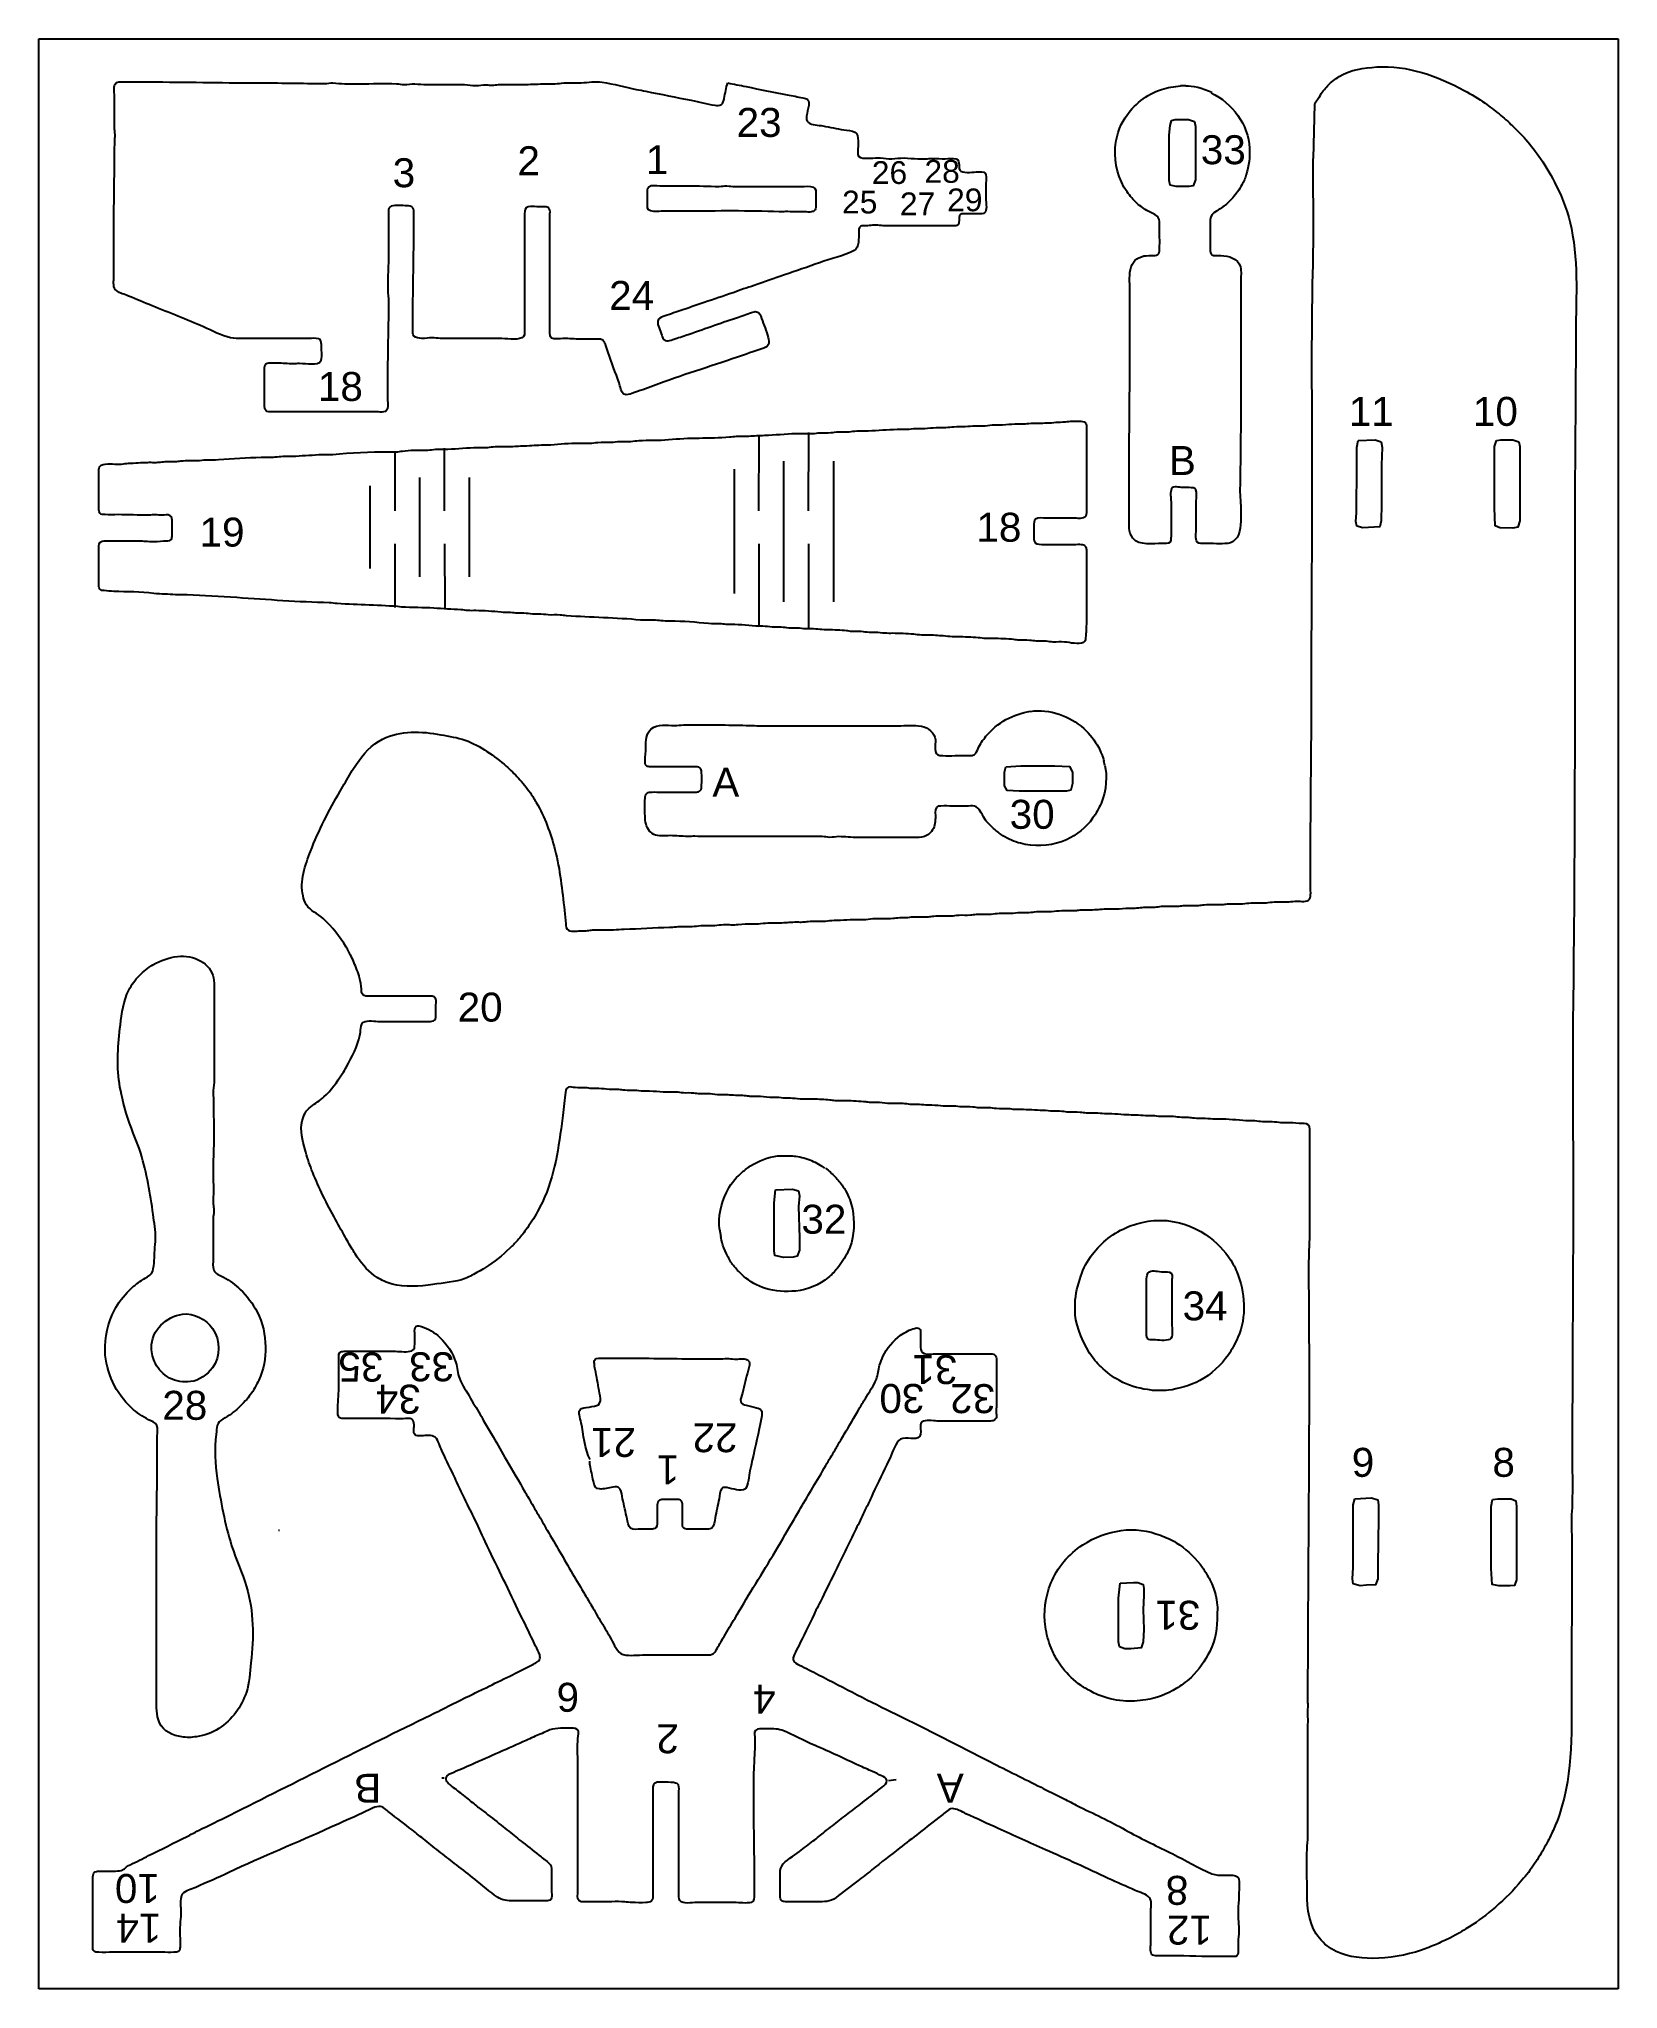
# Model space of a CAD drawing. Extents: x 0 to 191, y 64 to 300.
import ezdxf
from ezdxf.enums import TextEntityAlignment as Align

# ---------------------------------------------------------------- set-up
doc = ezdxf.new("R2010")
doc.units = 0
for name, color, linetype in [('Cut', 7, 'Continuous'), ('Stege', 5, 'Continuous'), ('Text', 1, 'Continuous')]:
    doc.layers.add(name, color=color, linetype=linetype)
doc.styles.add('textstyle0', font='')
doc.styles.add('textstyle1', font='')
doc.styles.add('textstyle10', font='')
doc.styles.add('textstyle11', font='')
doc.styles.add('textstyle12', font='')
doc.styles.add('textstyle13', font='')
doc.styles.add('textstyle14', font='')
doc.styles.add('textstyle15', font='')
doc.styles.add('textstyle16', font='')
doc.styles.add('textstyle17', font='')
doc.styles.add('textstyle18', font='')
doc.styles.add('textstyle19', font='')
doc.styles.add('textstyle2', font='')
doc.styles.add('textstyle20', font='')
doc.styles.add('textstyle21', font='')
doc.styles.add('textstyle22', font='')
doc.styles.add('textstyle23', font='')
doc.styles.add('textstyle24', font='')
doc.styles.add('textstyle25', font='')
doc.styles.add('textstyle26', font='')
doc.styles.add('textstyle27', font='')
doc.styles.add('textstyle28', font='')
doc.styles.add('textstyle29', font='')
doc.styles.add('textstyle3', font='')
doc.styles.add('textstyle30', font='')
doc.styles.add('textstyle31', font='')
doc.styles.add('textstyle32', font='')
doc.styles.add('textstyle33', font='')
doc.styles.add('textstyle34', font='')
doc.styles.add('textstyle35', font='')
doc.styles.add('textstyle36', font='')
doc.styles.add('textstyle37', font='')
doc.styles.add('textstyle38', font='')
doc.styles.add('textstyle39', font='')
doc.styles.add('textstyle4', font='')
doc.styles.add('textstyle40', font='')
doc.styles.add('textstyle41', font='')
doc.styles.add('textstyle42', font='')
doc.styles.add('textstyle43', font='')
doc.styles.add('textstyle5', font='')
doc.styles.add('textstyle6', font='')
doc.styles.add('textstyle7', font='')
doc.styles.add('textstyle8', font='')
doc.styles.add('textstyle9', font='')
doc.styles.get('textstyle0').set_extended_font_data('Arial')
doc.styles.get('textstyle1').set_extended_font_data('Arial')
doc.styles.get('textstyle10').set_extended_font_data('Arial')
doc.styles.get('textstyle11').set_extended_font_data('Arial')
doc.styles.get('textstyle12').set_extended_font_data('Arial')
doc.styles.get('textstyle13').set_extended_font_data('Arial')
doc.styles.get('textstyle14').set_extended_font_data('Arial')
doc.styles.get('textstyle15').set_extended_font_data('Arial')
doc.styles.get('textstyle16').set_extended_font_data('Arial')
doc.styles.get('textstyle17').set_extended_font_data('Arial')
doc.styles.get('textstyle18').set_extended_font_data('Arial')
doc.styles.get('textstyle19').set_extended_font_data('Arial')
doc.styles.get('textstyle2').set_extended_font_data('Arial')
doc.styles.get('textstyle20').set_extended_font_data('Arial')
doc.styles.get('textstyle21').set_extended_font_data('Arial')
doc.styles.get('textstyle22').set_extended_font_data('Arial')
doc.styles.get('textstyle23').set_extended_font_data('Arial')
doc.styles.get('textstyle24').set_extended_font_data('Arial')
doc.styles.get('textstyle25').set_extended_font_data('Arial')
doc.styles.get('textstyle26').set_extended_font_data('Arial')
doc.styles.get('textstyle27').set_extended_font_data('Arial')
doc.styles.get('textstyle28').set_extended_font_data('Arial')
doc.styles.get('textstyle29').set_extended_font_data('Arial')
doc.styles.get('textstyle3').set_extended_font_data('Arial')
doc.styles.get('textstyle30').set_extended_font_data('Arial')
doc.styles.get('textstyle31').set_extended_font_data('Arial')
doc.styles.get('textstyle32').set_extended_font_data('Arial')
doc.styles.get('textstyle33').set_extended_font_data('Arial')
doc.styles.get('textstyle34').set_extended_font_data('Arial')
doc.styles.get('textstyle35').set_extended_font_data('Arial')
doc.styles.get('textstyle36').set_extended_font_data('Arial')
doc.styles.get('textstyle37').set_extended_font_data('Arial')
doc.styles.get('textstyle38').set_extended_font_data('Arial')
doc.styles.get('textstyle39').set_extended_font_data('Arial')
doc.styles.get('textstyle4').set_extended_font_data('Arial')
doc.styles.get('textstyle40').set_extended_font_data('Arial')
doc.styles.get('textstyle41').set_extended_font_data('Arial')
doc.styles.get('textstyle42').set_extended_font_data('Arial')
doc.styles.get('textstyle43').set_extended_font_data('Arial')
doc.styles.get('textstyle5').set_extended_font_data('Arial')
doc.styles.get('textstyle6').set_extended_font_data('Arial')
doc.styles.get('textstyle7').set_extended_font_data('Arial')
doc.styles.get('textstyle8').set_extended_font_data('Arial')
doc.styles.get('textstyle9').set_extended_font_data('Arial')

msp = doc.modelspace()

# ---------------------------------------------------------------- texts
at = {"layer": 'Text'}
for s, height, style, p in [('23', 3.5, 'textstyle5', (87.02, 289.92)), ('33', 3.5, 'textstyle11', (143.12, 286.62)), ('3', 3.5, 'textstyle2', (44.1, 283.84)), ('2', 3.5, 'textstyle0', (59.18, 285.29)), ('1', 3.5, 'textstyle1', (74.7, 285.42)), ('26', 2.75, 'textstyle7', (102.78, 283.86)), ('28', 2.75, 'textstyle9', (109.14, 284)), ('25', 2.75, 'textstyle6', (99.18, 280.29)), ('27', 2.75, 'textstyle8', (106.17, 280.08)), ('29', 2.75, 'textstyle10', (111.88, 280.56)), ('24', 3.5, 'textstyle4', (71.62, 269.01)), ('18', 3.5, 'textstyle3', (36.42, 258.01)), ('11', 3.5, 'textstyle13', (161, 255)), ('10', 3.5, 'textstyle14', (176, 255)), ('B', 3.5, 'textstyle17', (138.17, 249.06)), ('18', 3.5, 'textstyle12', (116, 241)), ('19', 3.5, 'textstyle18', (22.12, 240.41)), ('A', 3.5, 'textstyle16', (83, 210.18)), ('30', 3.5, 'textstyle15', (120.02, 206.31)), ('20', 3.5, 'textstyle35', (53.31, 183.01)), ('32', 3.5, 'textstyle34', (94.85, 157.38)), ('34', 3.5, 'textstyle23', (140.92, 146.91)), ('28', 3.5, 'textstyle19', (17.62, 134.89)), ('9', 3.5, 'textstyle36', (160, 128)), ('8', 3.5, 'textstyle37', (177, 128))]:
    msp.add_text(s, height=height, dxfattribs=dict(at, style=style)).set_placement(p, align=Align.MIDDLE_CENTER)
for s, style, p in [('35', 'textstyle38', (38.89, 139.51)), ('33', 'textstyle40', (47.45, 139.55)), ('31', 'textstyle42', (108.26, 139.21)), ('34', 'textstyle39', (43.42, 135.63)), ('30', 'textstyle41', (104.28, 135.72)), ('32', 'textstyle43', (112.83, 135.7)), ('21', 'textstyle20', (69.42, 130.41)), ('22', 'textstyle21', (81.69, 130.98)), ('1', 'textstyle22', (76.02, 127.11)), ('31', 'textstyle24', (137.62, 109.52)), ('6', 'textstyle28', (63.92, 99.61)), ('4', 'textstyle30', (87.67, 99.38)), ('2', 'textstyle29', (75.97, 94.6)), ('B', 'textstyle31', (39.72, 88.61)), ('A', 'textstyle27', (110.12, 88.61)), ('10', 'textstyle32', (11.89, 76.51)), ('8', 'textstyle26', (137.53, 76.28)), ('14', 'textstyle33', (12.06, 71.71)), ('12', 'textstyle25', (139.03, 71.48))]:
    msp.add_text(s, height=3.5, rotation=180, dxfattribs=dict(at, style=style)).set_placement(p, align=Align.MIDDLE_CENTER)

# ---------------------------------------------------------------- linework, layer by layer
for p, q in [((0, 300), (190.82, 300)), ((0, 64.36), (0, 300)), ((190.82, 300), (190.82, 64.36)), ((93, 243), (93.05, 252.46)), ((43, 250.11), (43, 243)), ((49, 243), (49.02, 250.57)), ((87, 243), (87.03, 252.1)), ((84, 248), (84, 233)), ((90, 232), (90, 249)), ((96, 249), (96, 232)), ((40, 246), (40, 236)), ((46, 247), (46, 235)), ((52, 247), (52, 235)), ((43, 239), (43.02, 231.31)), ((49, 239), (49.03, 231.15)), ((87, 239), (87, 229)), ((93, 239), (92.99, 228.71)), ((190.82, 64.36), (0, 64.36))]:
    msp.add_line(p, q)
at = {"layer": 'Cut'}
for p, q in [((154.75, 293.02), (154.12, 292.12)), ((154.12, 292.12), (153.98, 285.54))]:
    msp.add_line(p, q, dxfattribs=at)
for points in [[(9.14, 289.01), (9.14, 292.91)], [(75.02, 282.26), (78.39, 282.26)], [(42.24, 278.47), (42.24, 274.14)], [(58.68, 276.78), (58.68, 267.29)], [(61.74, 264.97), (61.74, 267.61), (61.74, 276.04)], [(9.03, 271.09), (9.03, 275.3)], [(131.84, 263.81), (131.84, 269.29)], [(145.23, 267.29), (145.23, 255.91)], [(32.64, 263.81), (30.43, 263.81)], [(27.27, 256.33), (27.27, 259.28)], [(42.13, 259.81), (42.13, 256.33)], [(40.44, 254.96), (36.54, 254.96), (29.9, 254.96)], [(126.57, 251.06), (126.57, 244.84), (126.57, 243.15)], [(131.74, 242.2), (131.74, 247.9)], [(136.8, 244.1), (136.8, 240.62)], [(139.85, 240.83), (139.85, 244.21)], [(124.99, 242.1), (121.72, 242.1)], [(126.57, 236.19), (126.57, 229.76)], [(98.32, 217.01), (103.8, 217.01)], [(78.39, 212.05), (74.6, 212.05)], [(74.92, 209), (78.71, 209)], [(112.34, 207.31), (110.44, 207.31)], [(153.66, 197.41), (153.66, 201.52)], [(21.15, 184.01), (21.15, 179.37)], [(41.18, 181.28), (45.93, 181.28)], [(21.05, 155.66), (21.05, 152.6)], [(133.84, 144.38), (133.84, 148.49)], [(136.9, 149.44), (136.9, 144.69)], [(38.44, 141.42), (43.08, 141.42)], [(113.6, 132.99), (108.54, 132.99)], [(14.3, 128.56), (14.3, 131.2)], [(14.2, 99.47), (14.2, 103.47), (14.2, 118.76)], [(28.95, 119.81), (29.06, 119.81)], [(153.35, 84.93), (153.35, 93.36), (153.35, 96)], [(48.67, 89.88), (48.98, 89.88)], [(65.11, 76.17), (65.11, 79.65), (65.11, 91.67)], [(102.64, 89.56), (103.59, 89.66)], [(74.18, 88.08), (74.18, 85.98), (74.18, 78.39)], [(77.34, 75.96), (77.34, 78.07), (77.34, 85.87)], [(6.5, 71.22), (6.5, 76.28)], [(69.22, 74.91), (66.38, 74.91)], [(94, 74.91), (91.15, 74.91)], [(134.37, 70.06), (134.37, 73.85)], [(14.83, 68.79), (8.92, 68.79)]]:
    msp.add_lwpolyline(points, dxfattribs=at)
for points in [[(136.86, 290.16), (137.32, 290.27), (138.9, 290.27), (139.64, 290.03), (139.75, 289.43), (139.75, 288.48), (139.75, 284.05), (139.74, 283), (139.48, 282.26), (139.01, 282.16), (137.43, 282.16), (136.69, 282.32), (136.58, 282.89), (136.58, 283.84), (136.58, 288.38), (136.69, 289.53)], [(159.42, 251.48), (161.46, 251.58), (162.2, 251.34), (162.31, 250.64), (162.23, 248.53), (162.22, 243.78), (162.2, 241.78), (162.03, 241.05), (159.99, 240.94), (159.25, 241.11), (159.14, 241.68), (159.2, 242.73), (159.25, 248.53), (159.25, 250.64)], [(176.15, 251.48), (176.64, 251.58), (178.12, 251.58), (178.85, 251.34), (178.96, 250.74), (178.96, 249.27), (178.96, 243.99), (178.96, 241.78), (178.72, 240.99), (178.12, 240.87), (176.54, 240.94), (175.97, 241.18), (175.9, 243.36), (175.9, 248.53), (175.9, 250.74)], [(116.83, 212.05), (118.66, 212.16), (122.77, 212.16), (124.55, 212.1), (124.88, 211.42), (124.88, 210.05), (124.71, 209.21), (124.15, 209.1), (122.77, 209.1), (122.04, 209.1), (120.88, 209.1), (119.3, 209.1), (118.45, 209.1), (116.99, 209.18), (116.67, 209.74), (116.66, 211.42)], [(89, 160.92), (91.04, 161.03), (91.78, 160.79), (91.89, 160.19), (91.79, 158.92), (91.89, 155.13), (91.89, 153.65), (91.64, 152.92), (91.15, 152.81), (89.99, 152.74), (88.94, 152.98), (88.83, 153.55), (88.83, 154.6), (88.83, 159.34)], [(159, 123.61), (161.04, 123.71), (161.78, 123.47), (161.88, 122.87), (161.88, 121.29), (161.78, 115.6), (161.78, 113.91), (161.53, 113.19), (160.41, 113.14), (159.67, 113.07), (158.83, 113.33), (158.73, 113.91), (158.83, 115.28), (158.83, 121.29), (158.83, 122.87)], [(175.65, 123.5), (176.33, 123.61), (176.96, 123.61), (177.91, 123.61), (178.48, 123.36), (178.54, 122.66), (178.54, 121.08), (178.54, 115.39), (178.54, 113.8), (178.3, 113.13), (177.8, 113.07), (176.43, 113.07), (175.59, 113.24), (175.48, 115.18), (175.48, 120.34), (175.48, 122.66)], [(130.64, 113.38), (132.26, 113.49), (132.79, 113.49), (133.42, 113.24), (133.53, 112.75), (133.53, 111.91), (133.43, 110.22), (133.52, 107.8), (133.42, 106.32), (133.18, 105.59), (131.95, 105.48), (131.21, 105.48), (130.58, 105.72), (130.47, 106.32), (130.47, 107.27), (130.47, 111.59)]]:
    msp.add_lwpolyline(points, close=True, dxfattribs=at)
for points in [[(9.14, 292.91), (9.14, 293.38), (8.99, 294.13), (9.2, 294.56)], [(9.2, 294.56), (9.36, 294.89), (9.89, 294.81), (10.19, 294.81)], [(10.19, 294.81), (11.24, 294.81), (12.3, 294.81), (13.35, 294.81)], [(13.35, 294.81), (17.64, 294.81), (21.93, 294.7), (26.21, 294.7)], [(26.21, 294.7), (28.99, 294.7), (31.78, 294.63), (34.54, 294.63)], [(34.54, 294.63), (34.86, 294.63), (35.16, 294.71), (35.49, 294.7)], [(35.49, 294.7), (36, 294.68), (36.43, 294.59), (36.97, 294.59)], [(36.97, 294.59), (37.59, 294.59), (38.15, 294.59), (38.76, 294.59)], [(38.76, 294.59), (40.22, 294.59), (41.73, 294.65), (43.19, 294.59)], [(43.19, 294.59), (43.51, 294.58), (43.81, 294.51), (44.13, 294.49)], [(44.13, 294.49), (44.57, 294.48), (44.96, 294.59), (45.4, 294.58)], [(45.4, 294.58), (45.91, 294.57), (46.37, 294.49), (46.87, 294.49)], [(59.1, 294.51), (59.9, 294.54), (60.7, 294.59), (61.53, 294.59)], [(61.53, 294.59), (61.83, 294.59), (62.08, 294.59), (62.37, 294.6)], [(62.37, 294.6), (62.72, 294.6), (63.06, 294.68), (63.43, 294.7)], [(63.43, 294.7), (64.12, 294.73), (64.84, 294.66), (65.53, 294.71)], [(65.53, 294.71), (66.37, 294.77), (67.22, 294.88), (68.06, 294.78)], [(68.06, 294.78), (69.45, 294.59), (70.81, 294.18), (72.17, 293.9)], [(82.8, 292.8), (82.94, 293.44), (83.02, 294.1), (83.24, 294.7)], [(83.24, 294.7), (83.94, 294.53), (84.72, 294.41), (85.46, 294.26)], [(155.77, 294.39), (156.18, 294.81), (156.64, 295.16), (157.14, 295.47)], [(157.14, 295.47), (158.5, 296.31), (160.12, 296.51), (161.67, 296.62)], [(161.67, 296.62), (165.32, 296.86), (169.02, 295.52), (172.22, 293.79)], [(46.87, 294.49), (47.34, 294.49), (47.69, 294.49), (48.14, 294.49)], [(48.14, 294.49), (49.2, 294.49), (50.34, 294.51), (51.41, 294.49)], [(51.41, 294.49), (51.97, 294.47), (52.27, 294.39), (52.78, 294.38)], [(52.78, 294.38), (53.26, 294.38), (53.57, 294.45), (54.04, 294.46)], [(54.04, 294.46), (54.3, 294.47), (54.53, 294.4), (54.78, 294.41)], [(54.78, 294.41), (55.03, 294.42), (55.26, 294.47), (55.52, 294.49)], [(55.52, 294.49), (56.72, 294.54), (57.92, 294.46), (59.1, 294.51)], [(72.17, 293.9), (72.56, 293.83), (72.95, 293.77), (73.33, 293.69)], [(73.33, 293.69), (75.16, 293.32), (76.98, 292.96), (78.82, 292.59)], [(78.82, 292.59), (79.73, 292.41), (80.75, 292.12), (81.66, 291.99)], [(82.46, 292.07), (82.7, 292.23), (82.74, 292.52), (82.8, 292.8)], [(85.46, 294.26), (87.1, 293.91), (88.76, 293.54), (90.41, 293.25)], [(90.41, 293.25), (91.03, 293.14), (91.7, 293.01), (92.31, 292.89)], [(92.31, 292.89), (92.54, 292.84), (92.72, 292.84), (92.88, 292.7)], [(92.88, 292.7), (93.1, 292.51), (93.05, 292.2), (93.02, 291.96)], [(131.25, 290.48), (132.27, 292.04), (133.84, 293.32), (135.64, 293.91)], [(135.64, 293.91), (136.36, 294.14), (137.22, 294.28), (137.95, 294.33)], [(138.61, 294.35), (139.28, 294.37), (140.68, 294.09), (141.75, 293.56)], [(141.64, 293.51), (144.2, 292.27), (146.15, 289.68), (146.28, 286.79)], [(154.75, 293.02), (155, 293.55), (155.36, 293.98), (155.77, 294.39)], [(172.22, 293.79), (173.09, 293.32), (173.95, 292.82), (174.75, 292.25)], [(174.75, 292.25), (175.04, 292.04), (175.3, 291.83), (175.59, 291.62)], [(81.66, 291.99), (81.93, 291.95), (82.23, 291.91), (82.46, 292.07)], [(92.76, 290.69), (92.73, 290.4), (92.72, 290.14), (92.98, 289.91)], [(93.02, 291.96), (92.97, 291.6), (92.81, 291.05), (92.76, 290.69)], [(92.98, 289.91), (93.39, 289.56), (94.18, 289.6), (94.73, 289.5)], [(130.05, 286.79), (130.11, 288.03), (130.57, 289.47), (131.25, 290.48)], [(175.59, 291.62), (176.15, 291.18), (176.74, 290.72), (177.28, 290.25)], [(177.28, 290.25), (177.83, 289.77), (178.34, 289.22), (178.86, 288.7)], [(9.03, 275.3), (9.03, 279.86), (9.14, 284.44), (9.15, 288.1)], [(94.73, 289.5), (95.58, 289.36), (96.42, 289.16), (97.26, 289.02)], [(97.26, 289.02), (97.67, 288.95), (98.24, 288.95), (98.6, 288.74)], [(98.6, 288.74), (99.19, 288.41), (98.95, 287.03), (98.95, 286.48)], [(178.86, 288.7), (179.14, 288.42), (179.41, 288.16), (179.68, 287.86)], [(179.68, 287.86), (180.33, 287.14), (180.89, 286.33), (181.45, 285.54)], [(98.95, 286.48), (98.95, 286.14), (98.9, 285.78), (99.28, 285.67)], [(99.28, 285.67), (99.99, 285.46), (100.89, 285.69), (101.69, 285.62)], [(101.69, 285.62), (102.19, 285.57), (102.52, 285.53), (103.06, 285.53)], [(103.06, 285.53), (103.6, 285.53), (103.99, 285.65), (104.54, 285.62)], [(104.54, 285.62), (105.11, 285.6), (105.67, 285.54), (106.22, 285.53)], [(106.22, 285.53), (106.54, 285.53), (107.08, 285.52), (107.38, 285.53)], [(107.38, 285.53), (107.6, 285.54), (107.79, 285.57), (108.02, 285.57)], [(108.02, 285.57), (108.5, 285.57), (109.01, 285.53), (109.49, 285.53)], [(109.49, 285.53), (109.91, 285.53), (110.43, 285.62), (110.85, 285.5)], [(110.85, 285.5), (111.18, 285.4), (111.17, 285.08), (111.18, 284.79)], [(131.49, 281.52), (130.42, 283.06), (129.97, 284.93), (130.05, 286.79)], [(146.28, 286.79), (146.33, 285.72), (146.22, 284.66), (145.9, 283.63)], [(153.95, 271.73), (154.07, 276.31), (153.98, 280.94), (153.98, 285.54)], [(181.45, 285.54), (182.18, 284.5), (182.8, 283.41), (183.36, 282.27)], [(111.18, 284.79), (111.19, 284.52), (111.14, 284.15), (111.42, 284.01)], [(111.42, 284.01), (111.94, 283.76), (112.92, 283.95), (113.5, 283.95)], [(113.5, 283.95), (113.77, 283.95), (114.15, 284.01), (114.34, 283.78)], [(114.34, 283.78), (114.52, 283.55), (114.45, 283.15), (114.45, 282.89)], [(114.45, 282.89), (114.44, 282.47), (114.39, 282.18), (114.41, 281.55)], [(145.9, 283.63), (145.77, 283.18), (145.58, 282.78), (145.35, 282.37)], [(73.55, 281.21), (73.55, 281.49), (73.49, 281.97), (73.71, 282.15)], [(73.55, 280.05), (73.54, 280.38), (73.55, 280.86), (73.55, 281.21)], [(73.71, 282.15), (74.06, 282.42), (74.55, 282.26), (75.02, 282.26)], [(78.39, 282.26), (79.66, 282.26), (80.94, 282.19), (82.19, 282.19)], [(82.19, 282.19), (82.51, 282.19), (82.81, 282.27), (83.14, 282.25)], [(83.14, 282.25), (83.51, 282.23), (83.73, 282.17), (84.09, 282.16)], [(84.09, 282.16), (84.31, 282.15), (84.51, 282.16), (84.72, 282.16)], [(84.72, 282.16), (85.11, 282.16), (85.58, 282.19), (85.98, 282.19)], [(85.98, 282.19), (86.53, 282.18), (87.03, 282.16), (87.57, 282.16)], [(87.57, 282.16), (88.01, 282.16), (88.34, 282.16), (88.83, 282.16)], [(88.83, 282.16), (89.92, 282.16), (91, 282.16), (92.1, 282.16)], [(92.1, 282.16), (92.61, 282.16), (93.13, 282.28), (93.56, 282.09)], [(93.56, 282.09), (93.94, 281.93), (93.89, 281.55), (93.89, 281.21)], [(93.89, 281.21), (93.89, 280.85), (93.9, 280.29), (93.89, 279.94)], [(114.44, 280.47), (114.46, 280.13), (114.59, 279.24), (114.28, 279)], [(114.41, 281.55), (114.41, 281.33), (114.43, 280.96), (114.44, 280.47)], [(132.68, 280.16), (132.22, 280.59), (131.85, 281.02), (131.49, 281.52)], [(144.25, 280.79), (144.02, 280.52), (143.76, 280.29), (143.5, 280.06)], [(145.35, 282.37), (145.04, 281.79), (144.69, 281.29), (144.25, 280.79)], [(183.36, 282.27), (184.16, 280.66), (184.82, 278.88), (185.18, 277.11)], [(42.57, 279.8), (42.09, 279.66), (42.24, 278.86), (42.24, 278.47)], [(44.45, 279.84), (43.91, 279.85), (43.09, 279.96), (42.57, 279.8)], [(45.19, 279.59), (45.02, 279.84), (44.72, 279.83), (44.45, 279.84)], [(45.29, 278.89), (45.29, 279.15), (45.33, 279.38), (45.19, 279.59)], [(45.29, 276.36), (45.29, 277.18), (45.3, 278.08), (45.29, 278.89)], [(58.68, 278.89), (58.67, 278.21), (58.68, 277.47), (58.68, 276.78)], [(59.11, 279.7), (58.69, 279.58), (58.69, 279.31), (58.68, 278.89)], [(60.16, 279.73), (59.72, 279.73), (59.5, 279.8), (59.11, 279.7)], [(61.11, 279.73), (60.8, 279.74), (60.47, 279.73), (60.16, 279.73)], [(61.67, 279.49), (61.56, 279.71), (61.32, 279.72), (61.11, 279.73)], [(61.74, 278.68), (61.74, 278.97), (61.8, 279.24), (61.67, 279.49)], [(61.74, 276.04), (61.74, 276.92), (61.74, 277.8), (61.74, 278.68)], [(73.88, 279.24), (73.45, 279.36), (73.55, 279.69), (73.55, 280.05)], [(75.65, 279.2), (75.01, 279.2), (74.47, 279.06), (73.88, 279.24)], [(78.18, 279.2), (77.35, 279.2), (76.48, 279.2), (75.65, 279.2)], [(89.46, 279.11), (85.75, 279.28), (81.93, 279.2), (78.18, 279.2)], [(90.2, 279.14), (89.95, 279.14), (89.72, 279.1), (89.46, 279.11)], [(92.52, 279.1), (91.74, 279.1), (90.95, 279.14), (90.2, 279.14)], [(93.36, 279.11), (93.12, 279.07), (92.79, 279.1), (92.52, 279.1)], [(93.78, 279.34), (93.67, 279.17), (93.51, 279.14), (93.36, 279.11)], [(93.89, 279.94), (93.89, 279.73), (93.9, 279.53), (93.78, 279.34)], [(111.35, 278.78), (111.13, 278.61), (111.19, 278.28), (111.18, 278.04)], [(112.02, 278.89), (111.81, 278.89), (111.53, 278.92), (111.35, 278.78)], [(113.6, 278.89), (113.08, 278.88), (112.55, 278.89), (112.02, 278.89)], [(114.28, 279), (114.1, 278.86), (113.82, 278.89), (113.6, 278.89)], [(134.05, 279.18), (133.56, 279.46), (133.11, 279.77), (132.68, 280.16)], [(135.26, 278.44), (134.97, 278.83), (134.44, 278.95), (134.05, 279.18)], [(135.42, 277.41), (135.42, 277.76), (135.47, 278.15), (135.26, 278.44)], [(141.54, 278.15), (141.5, 277.13), (141.54, 275.91), (141.54, 274.88)], [(142.28, 279.18), (141.83, 278.91), (141.57, 278.71), (141.54, 278.15)], [(143.5, 280.06), (143.11, 279.72), (142.71, 279.45), (142.28, 279.18)], [(45.19, 267.4), (45.19, 270.39), (45.29, 273.35), (45.29, 276.36)], [(99.06, 276.57), (99.05, 275.98), (99.13, 274.76), (98.52, 274.44)], [(99.3, 277.38), (99.02, 277.23), (99.06, 276.83), (99.06, 276.57)], [(99.9, 277.42), (99.62, 277.42), (99.48, 277.47), (99.3, 277.38)], [(100.74, 277.5), (100.47, 277.47), (100.18, 277.42), (99.9, 277.42)], [(102.43, 277.41), (101.87, 277.43), (101.3, 277.55), (100.74, 277.5)], [(104.01, 277.41), (103.49, 277.41), (102.99, 277.4), (102.43, 277.41)], [(104.96, 277.44), (104.64, 277.45), (104.33, 277.41), (104.01, 277.41)], [(105.8, 277.41), (105.51, 277.41), (105.25, 277.44), (104.96, 277.44)], [(108.33, 277.41), (107.49, 277.41), (106.62, 277.41), (105.8, 277.41)], [(110.34, 277.41), (109.7, 277.41), (108.98, 277.41), (108.33, 277.41)], [(110.93, 277.48), (110.74, 277.38), (110.57, 277.41), (110.34, 277.41)], [(111.18, 278.04), (111.17, 277.84), (111.18, 277.6), (110.93, 277.48)], [(135.42, 274.67), (135.44, 275.48), (135.42, 276.58), (135.42, 277.41)], [(185.18, 277.11), (186.08, 272.71), (185.71, 268.08), (185.71, 263.61)], [(42.24, 274.14), (42.24, 272.67), (42.14, 271.18), (42.14, 269.72)], [(98.52, 274.44), (97.24, 273.77), (95.68, 273.45), (94.31, 272.96)], [(131.89, 272.14), (132.05, 273.01), (132.66, 273.61), (133.53, 273.78)], [(133.53, 273.78), (133.89, 273.85), (134.33, 273.81), (134.69, 273.83)], [(134.69, 273.83), (134.92, 273.84), (135.17, 273.85), (135.32, 274.07)], [(135.32, 274.07), (135.44, 274.25), (135.42, 274.46), (135.42, 274.67)], [(141.54, 274.88), (141.54, 274.61), (141.49, 274.2), (141.65, 274)], [(141.65, 274), (141.76, 273.86), (141.91, 273.85), (142.07, 273.83)], [(142.07, 273.83), (142.29, 273.81), (142.57, 273.83), (142.8, 273.83)], [(142.8, 273.83), (143.76, 273.82), (144.9, 273.5), (145.18, 272.46)], [(9.36, 269.59), (8.92, 269.93), (9.03, 270.58), (9.03, 271.09)], [(90.1, 271.5), (88.86, 271.07), (87.65, 270.6), (86.41, 270.21)], [(94.31, 272.96), (92.92, 272.46), (91.49, 271.98), (90.1, 271.5)], [(131.84, 269.29), (131.84, 270.21), (131.72, 271.23), (131.89, 272.14)], [(145.18, 272.46), (145.34, 271.88), (145.23, 271.26), (145.23, 270.67)], [(153.87, 248.01), (153.87, 255.91), (153.74, 263.84), (153.95, 271.73)], [(10.82, 268.93), (10.35, 269.13), (9.76, 269.28), (9.36, 269.59)], [(13.67, 267.76), (12.71, 268.14), (11.77, 268.54), (10.82, 268.93)], [(42.14, 269.72), (42.14, 269.23), (42.24, 268.72), (42.24, 268.24)], [(83.88, 269.34), (82.73, 268.93), (81.56, 268.56), (80.4, 268.17)], [(86.41, 270.21), (85.56, 269.95), (84.71, 269.64), (83.88, 269.34)], [(145.23, 270.67), (145.22, 269.54), (145.23, 268.42), (145.23, 267.29)], [(19.89, 265.2), (17.83, 266.08), (15.75, 266.92), (13.67, 267.76)], [(42.24, 268.24), (42.24, 265.45), (42.13, 262.62), (42.13, 259.81)], [(45.19, 264.87), (45.19, 265.7), (45.19, 266.56), (45.19, 267.4)], [(58.68, 267.29), (58.68, 266.48), (58.69, 265.56), (58.68, 264.76)], [(75.44, 266.46), (75.16, 266.37), (74.81, 266.26), (74.77, 265.91)], [(77.45, 267.15), (76.81, 266.94), (76.06, 266.66), (75.44, 266.46)], [(80.4, 268.17), (79.41, 267.84), (78.44, 267.48), (77.45, 267.15)], [(78.18, 264.21), (80.23, 264.87), (82.25, 265.67), (84.3, 266.32)], [(84.3, 266.32), (84.86, 266.5), (85.54, 266.77), (86.09, 266.94)], [(86.09, 266.94), (86.32, 267.01), (86.49, 267.08), (86.72, 267.04)], [(86.72, 267.04), (87.08, 266.97), (87.2, 266.57), (87.32, 266.24)], [(23.16, 263.9), (22.08, 264.13), (20.91, 264.76), (19.89, 265.2)], [(45.3, 264.09), (45.13, 264.3), (45.19, 264.58), (45.19, 264.87)], [(46.24, 263.82), (45.96, 263.84), (45.47, 263.86), (45.3, 264.09)], [(58.68, 264.76), (58.68, 264.41), (58.73, 264.04), (58.35, 263.88)], [(61.85, 263.96), (61.67, 264.22), (61.74, 264.67), (61.74, 264.97)], [(62.37, 263.75), (62.16, 263.75), (61.97, 263.79), (61.85, 263.96)], [(74.77, 265.91), (74.72, 265.42), (75.08, 264.74), (75.25, 264.23)], [(75.25, 264.23), (75.34, 263.97), (75.41, 263.67), (75.68, 263.56)], [(76.39, 263.61), (76.99, 263.8), (77.58, 264.02), (78.18, 264.21)], [(87.32, 266.24), (87.59, 265.48), (87.92, 264.7), (88.12, 263.92)], [(24.53, 263.81), (24.03, 263.81), (23.64, 263.8), (23.16, 263.9)], [(25.37, 263.81), (25.08, 263.81), (24.83, 263.81), (24.53, 263.81)], [(25.9, 263.81), (25.72, 263.81), (25.55, 263.81), (25.37, 263.81)], [(26.63, 263.81), (26.36, 263.81), (26.16, 263.81), (25.9, 263.81)], [(28.22, 263.81), (27.69, 263.81), (27.17, 263.81), (26.63, 263.81)], [(30.43, 263.81), (29.69, 263.81), (28.95, 263.81), (28.22, 263.81)], [(33.79, 263.78), (33.44, 263.88), (33.01, 263.81), (32.64, 263.81)], [(34.12, 263.07), (34.11, 263.37), (34.12, 263.68), (33.79, 263.78)], [(34.09, 261.19), (34.25, 261.72), (34.13, 262.52), (34.12, 263.07)], [(47.51, 263.89), (47.03, 263.88), (46.76, 263.79), (46.24, 263.82)], [(48.46, 263.81), (48.14, 263.82), (47.83, 263.9), (47.51, 263.89)], [(49.72, 263.81), (49.34, 263.81), (48.84, 263.8), (48.46, 263.81)], [(50.78, 263.81), (50.38, 263.81), (50.1, 263.81), (49.72, 263.81)], [(55.62, 263.81), (54.01, 263.81), (52.38, 263.81), (50.78, 263.81)], [(58.35, 263.88), (57.7, 263.59), (56.41, 263.81), (55.62, 263.81)], [(63.64, 263.81), (63.21, 263.82), (62.79, 263.75), (62.37, 263.75)], [(65.64, 263.71), (64.95, 263.71), (64.37, 263.79), (63.64, 263.81)], [(66.9, 263.71), (66.54, 263.71), (65.99, 263.71), (65.64, 263.71)], [(68.12, 263.6), (67.77, 263.84), (67.4, 263.71), (66.9, 263.71)], [(68.45, 263.07), (68.38, 263.26), (68.3, 263.48), (68.12, 263.6)], [(68.79, 262.13), (68.68, 262.44), (68.57, 262.77), (68.45, 263.07)], [(70.1, 258.44), (69.66, 259.67), (69.22, 260.89), (68.79, 262.13)], [(75.68, 263.56), (75.9, 263.47), (76.16, 263.54), (76.39, 263.61)], [(87.35, 262.57), (86.37, 262.22), (85.39, 261.9), (84.4, 261.55)], [(88.15, 263.09), (88.02, 262.78), (87.67, 262.68), (87.35, 262.57)], [(88.12, 263.92), (88.19, 263.64), (88.26, 263.34), (88.15, 263.09)], [(131.74, 247.9), (131.74, 253.21), (131.84, 258.5), (131.84, 263.81)], [(185.71, 263.61), (185.71, 256.34), (185.6, 249.06), (185.6, 241.79)], [(27.27, 259.28), (27.27, 259.67), (27.15, 260.26), (27.33, 260.62)], [(27.33, 260.62), (27.52, 261.01), (28.38, 260.86), (28.74, 260.86)], [(28.74, 260.86), (29.43, 260.86), (30.08, 260.8), (30.75, 260.78)], [(30.75, 260.78), (31, 260.78), (31.23, 260.83), (31.48, 260.82)], [(31.48, 260.82), (31.98, 260.8), (32.46, 260.75), (32.96, 260.76)], [(32.96, 260.76), (33.37, 260.76), (33.92, 260.65), (34.09, 261.19)], [(84.4, 261.55), (81.05, 260.39), (77.6, 259.36), (74.28, 258.1)], [(70.73, 257.07), (70.35, 257.29), (70.24, 258.04), (70.1, 258.44)], [(71.65, 257.17), (71.36, 257.07), (71.01, 256.91), (70.73, 257.07)], [(74.28, 258.1), (73.42, 257.77), (72.53, 257.47), (71.65, 257.17)], [(27.44, 255.07), (27.14, 255.3), (27.27, 255.99), (27.27, 256.33)], [(28.11, 254.96), (27.9, 254.96), (27.61, 254.93), (27.44, 255.07)], [(29.9, 254.96), (29.31, 254.96), (28.71, 254.95), (28.11, 254.96)], [(41.96, 255.07), (41.63, 254.81), (40.84, 254.96), (40.44, 254.96)], [(42.13, 256.33), (42.13, 255.99), (42.26, 255.3), (41.96, 255.07)], [(145.23, 255.91), (145.23, 252.46), (145.19, 249.01), (145.13, 245.58)], [(87.67, 252.11), (88.93, 252.14), (90.21, 252.31), (91.47, 252.32)], [(91.47, 252.32), (92.14, 252.33), (92.81, 252.3), (93.47, 252.33)], [(93.47, 252.33), (93.79, 252.34), (94.09, 252.41), (94.42, 252.42)], [(94.42, 252.42), (94.86, 252.44), (95.28, 252.41), (95.68, 252.44)], [(95.68, 252.44), (96.01, 252.46), (96.29, 252.52), (96.63, 252.53)], [(96.63, 252.53), (97.08, 252.54), (97.48, 252.51), (97.9, 252.54)], [(97.9, 252.54), (98.22, 252.56), (98.51, 252.63), (98.85, 252.64)], [(98.85, 252.64), (99.3, 252.65), (99.76, 252.62), (100.22, 252.65)], [(100.22, 252.65), (101.36, 252.73), (102.55, 252.8), (103.69, 252.85)], [(103.69, 252.85), (104.1, 252.86), (104.47, 252.84), (104.85, 252.85)], [(104.85, 252.85), (105.25, 252.86), (105.57, 252.94), (106.01, 252.95)], [(106.01, 252.95), (106.47, 252.96), (106.93, 252.93), (107.38, 252.96)], [(107.38, 252.96), (107.85, 253), (108.27, 253.06), (108.75, 253.06)], [(108.75, 253.06), (109.06, 253.06), (109.29, 253.06), (109.6, 253.06)], [(109.6, 253.06), (109.95, 253.07), (110.21, 253.12), (110.55, 253.15)], [(110.55, 253.15), (111.06, 253.2), (111.44, 253.15), (111.92, 253.17)], [(111.92, 253.17), (112.33, 253.19), (112.73, 253.27), (113.18, 253.27)], [(113.18, 253.27), (113.6, 253.27), (113.94, 253.26), (114.34, 253.27)], [(114.34, 253.27), (114.75, 253.28), (115.06, 253.36), (115.5, 253.38)], [(115.5, 253.38), (115.82, 253.38), (116.13, 253.37), (116.45, 253.38)], [(116.45, 253.38), (116.95, 253.4), (117.42, 253.48), (117.93, 253.48)], [(117.93, 253.48), (118.23, 253.48), (118.45, 253.48), (118.77, 253.48)], [(118.77, 253.48), (119.07, 253.48), (119.34, 253.51), (119.61, 253.54)], [(119.61, 253.54), (119.97, 253.59), (120.4, 253.59), (120.77, 253.59)], [(120.77, 253.59), (121.47, 253.59), (122.19, 253.61), (122.88, 253.68)], [(122.88, 253.68), (123.31, 253.71), (123.6, 253.7), (124.04, 253.75)], [(124.04, 253.75), (124.58, 253.83), (125.19, 253.8), (125.73, 253.8)], [(125.73, 253.8), (125.95, 253.8), (126.29, 253.84), (126.46, 253.63)], [(126.46, 253.63), (126.61, 253.44), (126.57, 253.19), (126.57, 252.96)], [(126.57, 252.96), (126.57, 252.39), (126.57, 251.64), (126.57, 251.06)], [(30.64, 249.59), (31.68, 249.63), (32.75, 249.71), (33.8, 249.78)], [(33.8, 249.78), (34.36, 249.82), (34.96, 249.76), (35.49, 249.81)], [(35.49, 249.81), (37.69, 250.02), (40.01, 250.11), (42.24, 250.11)], [(42.24, 250.11), (42.57, 250.11), (42.87, 250.1), (43.19, 250.11)], [(43.19, 250.11), (43.44, 250.12), (43.67, 250.17), (43.92, 250.2)], [(43.92, 250.2), (44.35, 250.24), (44.86, 250.3), (45.29, 250.32)], [(45.29, 250.32), (45.87, 250.34), (46.42, 250.3), (46.98, 250.32)], [(46.98, 250.32), (47.3, 250.34), (47.6, 250.41), (47.93, 250.42)], [(47.93, 250.42), (48.43, 250.44), (48.91, 250.4), (49.4, 250.43)], [(49.4, 250.43), (50.58, 250.51), (51.81, 250.62), (52.99, 250.64)], [(52.99, 250.64), (53.36, 250.64), (53.69, 250.62), (54.04, 250.64)], [(54.04, 250.64), (54.33, 250.65), (54.59, 250.71), (54.89, 250.73)], [(54.89, 250.73), (55.55, 250.78), (56.15, 250.73), (56.78, 250.74)], [(56.78, 250.74), (57.41, 250.76), (58.03, 250.84), (58.68, 250.85)], [(58.68, 250.85), (59.45, 250.85), (60.22, 250.95), (61, 250.95)], [(61, 250.95), (61.28, 250.95), (61.56, 250.94), (61.84, 250.97)], [(61.84, 250.97), (62.95, 251.08), (64.09, 251.16), (65.22, 251.16)], [(65.22, 251.16), (65.47, 251.16), (65.72, 251.16), (65.96, 251.16)], [(65.96, 251.16), (66.17, 251.16), (66.34, 251.16), (66.59, 251.16)], [(66.59, 251.16), (66.92, 251.17), (67.18, 251.23), (67.54, 251.26)], [(67.54, 251.26), (68.09, 251.3), (68.58, 251.26), (69.12, 251.27)], [(69.12, 251.27), (69.48, 251.28), (69.81, 251.35), (70.17, 251.37)], [(70.17, 251.37), (70.64, 251.39), (71.08, 251.36), (71.54, 251.38)], [(71.54, 251.38), (71.86, 251.39), (72.17, 251.46), (72.49, 251.48)], [(72.49, 251.48), (73.68, 251.53), (74.89, 251.49), (76.08, 251.6)], [(76.08, 251.6), (78.53, 251.84), (81.01, 251.74), (83.45, 251.91)], [(83.45, 251.91), (83.74, 251.93), (84.01, 251.99), (84.3, 252)], [(84.3, 252), (84.81, 252.02), (85.28, 251.98), (85.77, 252.02)], [(85.77, 252.02), (86.39, 252.06), (87.03, 252.1), (87.67, 252.11)], [(7.24, 247.58), (7.24, 247.82), (7.19, 248.16), (7.35, 248.36)], [(7.24, 245.89), (7.24, 246.45), (7.24, 247.02), (7.24, 247.58)], [(7.35, 248.36), (7.68, 248.79), (8.9, 248.63), (9.35, 248.63)], [(9.35, 248.63), (9.56, 248.63), (9.74, 248.63), (9.98, 248.64)], [(9.98, 248.64), (10.28, 248.66), (10.5, 248.72), (10.82, 248.73)], [(10.82, 248.73), (11.58, 248.77), (12.38, 248.83), (13.14, 248.84)], [(13.14, 248.84), (13.38, 248.85), (13.65, 248.84), (13.88, 248.84)], [(13.88, 248.84), (14.09, 248.84), (14.28, 248.84), (14.51, 248.85)], [(14.51, 248.85), (14.77, 248.87), (14.98, 248.92), (15.25, 248.94)], [(15.25, 248.94), (15.72, 248.97), (16.07, 248.93), (16.51, 248.95)], [(16.51, 248.95), (16.74, 248.96), (16.93, 249), (17.15, 249.02)], [(17.15, 249.02), (17.48, 249.06), (17.87, 249.05), (18.2, 249.05)], [(18.2, 249.05), (18.54, 249.05), (18.83, 249.04), (19.15, 249.06)], [(19.15, 249.06), (19.5, 249.07), (19.83, 249.15), (20.2, 249.16)], [(20.2, 249.16), (20.7, 249.17), (21.19, 249.14), (21.68, 249.17)], [(21.68, 249.17), (23.39, 249.29), (25.13, 249.4), (26.85, 249.47)], [(26.85, 249.47), (27.42, 249.5), (27.97, 249.45), (28.53, 249.49)], [(28.53, 249.49), (28.85, 249.51), (29.16, 249.57), (29.48, 249.58)], [(29.48, 249.58), (29.88, 249.59), (30.25, 249.57), (30.64, 249.59)], [(153.77, 219.02), (153.77, 228.68), (153.87, 238.36), (153.87, 248.01)], [(7.24, 243.57), (7.24, 244.34), (7.24, 245.12), (7.24, 245.89)], [(136.86, 245.65), (136.66, 245.24), (136.8, 244.55), (136.8, 244.1)], [(138.17, 245.79), (137.84, 245.79), (137.08, 246.09), (136.86, 245.65)], [(139.22, 245.78), (138.98, 245.8), (138.44, 245.78), (138.17, 245.79)], [(139.79, 245.54), (139.66, 245.8), (139.42, 245.78), (139.22, 245.78)], [(139.85, 244.21), (139.85, 244.59), (139.96, 245.2), (139.79, 245.54)], [(145.13, 245.58), (145.11, 244.7), (145.25, 243.82), (145.23, 242.94)], [(7.35, 242.69), (7.17, 242.91), (7.24, 243.31), (7.24, 243.57)], [(126.57, 243.15), (126.57, 242.9), (126.62, 242.57), (126.51, 242.34)], [(145.23, 242.94), (145.2, 242.01), (145.33, 240.55), (144.78, 239.78)], [(7.98, 242.52), (7.76, 242.52), (7.49, 242.5), (7.35, 242.69)], [(9.56, 242.52), (9.03, 242.52), (8.5, 242.51), (7.98, 242.52)], [(13.25, 242.45), (12.03, 242.45), (10.79, 242.52), (9.56, 242.52)], [(14.09, 242.51), (13.8, 242.52), (13.53, 242.45), (13.25, 242.45)], [(14.83, 242.44), (14.58, 242.45), (14.35, 242.51), (14.09, 242.51)], [(15.85, 242.39), (15.53, 242.6), (15.27, 242.43), (14.83, 242.44)], [(16.09, 241.68), (16.09, 241.91), (16.12, 242.22), (15.85, 242.39)], [(16.09, 239.99), (16.11, 240.38), (16.1, 241.29), (16.09, 241.68)], [(120.24, 241.15), (120.24, 240.52), (120.17, 239.92), (120.26, 239.36)], [(120.41, 241.99), (120.19, 241.81), (120.25, 241.4), (120.24, 241.15)], [(121.72, 242.1), (121.36, 242.1), (120.71, 242.22), (120.41, 241.99)], [(126.51, 242.34), (126.31, 241.93), (125.37, 242.1), (124.99, 242.1)], [(132.19, 239.68), (131.62, 240.35), (131.74, 241.38), (131.74, 242.2)], [(136.8, 240.62), (136.8, 240.32), (136.81, 239.96), (136.79, 239.67)], [(139.96, 239.21), (139.69, 239.55), (139.85, 240.41), (139.85, 240.83)], [(185.6, 241.79), (185.6, 222.31), (185.62, 202.87), (185.4, 184.2)], [(7.24, 238.3), (7.24, 238.59), (7.19, 238.97), (7.41, 239.19)], [(7.23, 235.88), (7.2, 236.66), (7.24, 237.52), (7.24, 238.3)], [(7.41, 239.19), (7.66, 239.44), (8.03, 239.36), (8.4, 239.36)], [(8.4, 239.36), (9.52, 239.36), (10.65, 239.36), (11.77, 239.36)], [(11.77, 239.36), (12.39, 239.36), (12.96, 239.3), (13.56, 239.28)], [(13.56, 239.28), (14.02, 239.26), (14.57, 239.3), (15.04, 239.34)], [(15.04, 239.34), (15.35, 239.37), (15.81, 239.3), (15.98, 239.53)], [(15.98, 239.53), (16.09, 239.66), (16.08, 239.83), (16.09, 239.99)], [(120.26, 239.36), (120.34, 238.91), (120.76, 238.94), (121.19, 238.93)], [(121.19, 238.93), (122.49, 238.93), (123.8, 238.93), (125.09, 238.93)], [(125.09, 238.93), (125.37, 238.93), (125.68, 238.95), (125.94, 238.93)], [(125.94, 238.93), (126.13, 238.91), (126.33, 238.89), (126.46, 238.69)], [(126.46, 238.69), (126.58, 238.51), (126.57, 238.31), (126.57, 238.09)], [(126.57, 238.09), (126.58, 237.49), (126.57, 236.81), (126.57, 236.19)], [(135.74, 239.04), (134.62, 239.04), (132.99, 238.72), (132.19, 239.68)], [(136.69, 239.21), (136.51, 238.99), (136.05, 239.04), (135.74, 239.04)], [(136.79, 239.67), (136.79, 239.52), (136.8, 239.35), (136.69, 239.21)], [(140.91, 239.04), (140.63, 239.04), (140.16, 238.96), (139.96, 239.21)], [(143.65, 239.05), (142.75, 238.96), (141.81, 239.04), (140.91, 239.04)], [(144.78, 239.78), (144.5, 239.39), (144.14, 239.1), (143.65, 239.05)], [(7.24, 234.19), (7.23, 234.7), (7.25, 235.35), (7.23, 235.88)], [(7.35, 233.52), (7.2, 233.7), (7.24, 233.99), (7.24, 234.19)], [(7.87, 233.35), (7.67, 233.36), (7.48, 233.35), (7.35, 233.52)], [(9.03, 233.24), (8.66, 233.25), (8.23, 233.32), (7.87, 233.35)], [(13.88, 233), (12.3, 233.19), (10.63, 233.2), (9.03, 233.24)], [(16.51, 232.84), (15.64, 232.92), (14.77, 232.9), (13.88, 233)], [(17.89, 232.82), (17.42, 232.84), (16.96, 232.8), (16.51, 232.84)], [(23.89, 232.49), (21.9, 232.63), (19.87, 232.73), (17.89, 232.82)], [(35.07, 231.87), (31.35, 231.96), (27.61, 232.24), (23.89, 232.49)], [(36.02, 231.78), (35.7, 231.8), (35.39, 231.86), (35.07, 231.87)], [(43.82, 231.36), (41.21, 231.61), (38.62, 231.6), (36.02, 231.78)], [(47.72, 231.23), (46.42, 231.32), (45.1, 231.24), (43.82, 231.36)], [(50.99, 231.02), (49.91, 231.07), (48.81, 231.15), (47.72, 231.23)], [(51.83, 230.93), (51.55, 230.95), (51.27, 231.01), (50.99, 231.02)], [(52.78, 230.92), (52.45, 230.92), (52.15, 230.91), (51.83, 230.93)], [(55.84, 230.73), (54.83, 230.83), (53.79, 230.92), (52.78, 230.92)], [(56.78, 230.71), (56.46, 230.72), (56.15, 230.7), (55.84, 230.73)], [(57.63, 230.62), (57.34, 230.64), (57.08, 230.69), (56.78, 230.71)], [(58.58, 230.6), (58.24, 230.61), (57.95, 230.59), (57.63, 230.62)], [(59.63, 230.51), (59.29, 230.52), (58.95, 230.6), (58.58, 230.6)], [(60.37, 230.5), (60.1, 230.5), (59.89, 230.49), (59.63, 230.51)], [(61.53, 230.41), (61.13, 230.45), (60.77, 230.5), (60.37, 230.5)], [(63, 230.39), (62.5, 230.42), (62.02, 230.37), (61.53, 230.41)], [(63.74, 230.3), (63.49, 230.32), (63.25, 230.37), (63, 230.39)], [(72.7, 229.78), (69.73, 230.06), (66.72, 230.1), (63.74, 230.3)], [(74.49, 229.76), (73.9, 229.78), (73.29, 229.73), (72.7, 229.78)], [(76.29, 229.66), (75.99, 229.66), (75.73, 229.65), (75.44, 229.67)], [(80.92, 229.36), (79.41, 229.5), (77.82, 229.64), (76.29, 229.66)], [(82.29, 229.34), (81.83, 229.36), (81.37, 229.32), (80.92, 229.36)], [(83.03, 229.25), (82.78, 229.28), (82.55, 229.33), (82.29, 229.34)], [(84.09, 229.23), (83.73, 229.24), (83.38, 229.22), (83.03, 229.25)], [(87.46, 229.03), (86.32, 229.04), (85.21, 229.21), (84.09, 229.23)], [(88.62, 228.93), (88.24, 228.96), (87.86, 229.02), (87.46, 229.03)], [(89.67, 228.92), (89.31, 228.93), (88.98, 228.9), (88.62, 228.93)], [(90.62, 228.82), (90.3, 228.85), (90.01, 228.91), (89.67, 228.92)], [(91.68, 228.81), (91.31, 228.82), (90.98, 228.8), (90.62, 228.82)], [(92.63, 228.72), (92.31, 228.74), (92.01, 228.8), (91.68, 228.81)], [(93.36, 228.71), (93.11, 228.71), (92.87, 228.7), (92.63, 228.72)], [(95.37, 228.6), (94.71, 228.6), (94.02, 228.71), (93.36, 228.71)], [(97.58, 228.48), (96.92, 228.54), (96.05, 228.6), (95.37, 228.6)], [(126.57, 229.76), (126.57, 229.14), (126.57, 228.48), (126.49, 227.87)], [(98.21, 228.4), (97.99, 228.42), (97.8, 228.46), (97.58, 228.48)], [(99.37, 228.39), (98.95, 228.41), (98.58, 228.38), (98.21, 228.4)], [(100.32, 228.29), (100.01, 228.31), (99.71, 228.37), (99.37, 228.39)], [(101.06, 228.29), (100.79, 228.29), (100.58, 228.28), (100.32, 228.29)], [(102.22, 228.19), (101.82, 228.22), (101.5, 228.29), (101.06, 228.29)], [(103.17, 228.18), (102.83, 228.18), (102.53, 228.17), (102.22, 228.19)], [(105.7, 228.07), (104.89, 228.12), (103.98, 228.18), (103.17, 228.18)], [(106.65, 227.97), (106.32, 227.98), (106.03, 228.04), (105.7, 228.07)], [(107.38, 227.97), (107.13, 227.97), (106.91, 227.97), (106.65, 227.97)], [(109.28, 227.86), (108.68, 227.88), (107.97, 227.97), (107.38, 227.97)], [(110.34, 227.76), (109.98, 227.78), (109.66, 227.85), (109.28, 227.86)], [(111.07, 227.76), (110.82, 227.76), (110.59, 227.75), (110.34, 227.76)], [(113.5, 227.65), (112.75, 227.68), (111.81, 227.76), (111.07, 227.76)], [(114.45, 227.55), (114.12, 227.57), (113.85, 227.64), (113.5, 227.65)], [(115.29, 227.55), (114.98, 227.55), (114.74, 227.54), (114.45, 227.55)], [(117.82, 227.43), (117.08, 227.5), (116.04, 227.55), (115.29, 227.55)], [(118.45, 227.35), (118.23, 227.36), (118.04, 227.41), (117.82, 227.43)], [(119.72, 227.33), (119.27, 227.35), (118.86, 227.32), (118.45, 227.35)], [(120.56, 227.24), (120.28, 227.26), (120.01, 227.32), (119.72, 227.33)], [(121.72, 227.22), (121.29, 227.25), (120.96, 227.22), (120.56, 227.24)], [(122.56, 227.13), (122.28, 227.14), (122.01, 227.2), (121.72, 227.22)], [(123.93, 227.12), (123.39, 227.16), (123.05, 227.11), (122.56, 227.13)], [(126.22, 227.09), (125.62, 226.79), (124.58, 227.07), (123.93, 227.12)], [(126.49, 227.87), (126.46, 227.59), (126.52, 227.23), (126.22, 227.09)], [(73.99, 216.63), (74.79, 217.3), (75.85, 217.06), (76.81, 217.04)], [(76.81, 217.04), (77.16, 217.03), (77.51, 217.11), (77.87, 217.11)], [(77.87, 217.11), (79.41, 217.13), (80.96, 217.11), (82.51, 217.11)], [(82.51, 217.11), (83.64, 217.11), (84.78, 217.06), (85.88, 217.05)], [(85.88, 217.05), (86.29, 217.05), (86.62, 217.01), (87.04, 217.01)], [(87.04, 217.01), (87.32, 217.01), (87.5, 217.01), (87.78, 217.01)], [(87.78, 217.01), (88.04, 217.01), (88.25, 217.01), (88.51, 217.01)], [(88.51, 217.01), (88.85, 217.01), (89.11, 217.01), (89.46, 217.01)], [(89.46, 217.01), (89.87, 217.01), (90.23, 217.01), (90.62, 217.01)], [(90.62, 217.01), (93.18, 217.01), (95.75, 217.01), (98.32, 217.01)], [(103.8, 217.01), (104.72, 217.01), (105.74, 217.13), (106.65, 216.96)], [(106.65, 216.96), (107.45, 216.8), (108.23, 216.17), (108.32, 215.32)], [(114.44, 215.74), (115.8, 217.39), (117.71, 218.45), (119.82, 218.76)], [(119.82, 218.75), (122.14, 219.09), (124.55, 218.22), (126.25, 216.67)], [(153.66, 201.52), (153.66, 207.37), (153.77, 213.2), (153.77, 219.02)], [(38.37, 212.38), (39.2, 213.56), (40.19, 214.74), (41.5, 215.39)], [(41.5, 215.39), (43.71, 216.5), (46.21, 216.36), (48.56, 215.92)], [(48.56, 215.92), (49.53, 215.74), (50.58, 215.6), (51.51, 215.27)], [(51.51, 215.27), (53.33, 214.62), (55.03, 213.36), (56.47, 212.12)], [(73.33, 214.37), (73.33, 215.17), (73.33, 216.08), (73.99, 216.63)], [(108.32, 215.32), (108.38, 214.73), (108.03, 213.51), (108.86, 213.43)], [(113.49, 214.27), (113.75, 214.82), (114.05, 215.27), (114.44, 215.74)], [(126.25, 216.67), (126.98, 216.02), (127.6, 215.23), (128.06, 214.37)], [(37.7, 211.32), (37.92, 211.69), (38.12, 212.02), (38.37, 212.38)], [(56.47, 212.12), (56.98, 211.68), (57.47, 211.2), (57.93, 210.69)], [(73.4, 212.16), (73.21, 212.31), (73.23, 212.59), (73.24, 212.79)], [(73.24, 212.79), (73.26, 213.27), (73.33, 213.87), (73.33, 214.37)], [(73.86, 212.06), (73.71, 212.06), (73.54, 212.05), (73.4, 212.16)], [(108.86, 213.43), (109.81, 213.34), (110.85, 213.42), (111.81, 213.42)], [(111.81, 213.42), (112.18, 213.42), (112.71, 213.33), (113.04, 213.53)], [(113.04, 213.53), (113.29, 213.7), (113.36, 214.01), (113.49, 214.27)], [(128.06, 214.37), (128.32, 213.88), (128.55, 213.33), (128.69, 212.79)], [(128.8, 212.2), (129.1, 211.14), (129.02, 209.19), (128.35, 207.63)], [(36.4, 209.11), (36.83, 209.84), (37.27, 210.58), (37.7, 211.32)], [(57.93, 210.69), (58.45, 210.11), (58.94, 209.54), (59.38, 208.9)], [(74.6, 212.05), (74.36, 212.05), (74.09, 212.05), (73.86, 212.06)], [(79.45, 212.05), (79.14, 212.07), (78.72, 212.05), (78.39, 212.05)], [(79.97, 211.81), (79.84, 212.01), (79.64, 212.03), (79.45, 212.05)], [(79.91, 209.17), (80.09, 209.35), (80.08, 209.62), (80.08, 209.84)], [(80.08, 211.32), (80.07, 211.48), (80.08, 211.65), (79.97, 211.81)], [(80.08, 209.84), (80.09, 210.22), (80.09, 210.95), (80.08, 211.32)], [(32.81, 201.83), (33.8, 204.36), (35.02, 206.78), (36.4, 209.11)], [(59.38, 208.9), (59.65, 208.5), (59.86, 208.14), (60.1, 207.74)], [(60.1, 207.74), (61.12, 205.97), (61.83, 204.03), (62.35, 202.04)], [(73.23, 206.36), (73.23, 206.9), (73.21, 207.51), (73.23, 208.05)], [(73.23, 208.05), (73.24, 208.3), (73.25, 208.54), (73.38, 208.75)], [(73.38, 208.75), (73.5, 208.95), (73.68, 208.97), (73.86, 208.99)], [(73.86, 208.99), (74.17, 209.02), (74.59, 209), (74.92, 209)], [(78.71, 209), (78.95, 209), (79.22, 208.98), (79.45, 209)], [(79.45, 209), (79.62, 209.02), (79.78, 209.03), (79.91, 209.17)], [(128.35, 207.63), (128.07, 206.99), (127.74, 206.4), (127.33, 205.83)], [(73.66, 204.46), (73.28, 205.02), (73.23, 205.7), (73.23, 206.36)], [(108.32, 205.83), (108.29, 205.28), (108.22, 204.7), (107.87, 204.25)], [(108.44, 207.14), (108.22, 206.86), (108.35, 206.18), (108.32, 205.83)], [(108.97, 207.31), (108.77, 207.3), (108.57, 207.3), (108.44, 207.14)], [(110.44, 207.31), (109.95, 207.31), (109.44, 207.33), (108.97, 207.31)], [(113.27, 207.2), (113, 207.36), (112.63, 207.31), (112.34, 207.31)], [(114.37, 205.62), (114.03, 206.07), (113.75, 206.91), (113.27, 207.2)], [(114.98, 204.96), (114.76, 205.17), (114.56, 205.37), (114.37, 205.62)], [(127.33, 205.83), (126.52, 204.7), (125.42, 203.82), (124.15, 203.23)], [(74.29, 203.88), (74.03, 204.02), (73.83, 204.23), (73.66, 204.46)], [(76.29, 203.73), (75.67, 203.73), (74.84, 203.59), (74.29, 203.88)], [(78.39, 203.63), (77.68, 203.64), (77.02, 203.73), (76.29, 203.73)], [(79.24, 203.66), (78.94, 203.67), (78.7, 203.62), (78.39, 203.63)], [(80.82, 203.62), (80.3, 203.62), (79.76, 203.64), (79.24, 203.66)], [(81.77, 203.62), (81.45, 203.62), (81.13, 203.62), (80.82, 203.62)], [(94.63, 203.61), (90.38, 203.61), (86.04, 203.62), (81.77, 203.62)], [(95.58, 203.52), (95.25, 203.53), (94.96, 203.61), (94.63, 203.61)], [(96.63, 203.61), (96.27, 203.61), (95.94, 203.51), (95.58, 203.52)], [(98.95, 203.51), (98.18, 203.51), (97.4, 203.61), (96.63, 203.61)], [(99.58, 203.51), (99.37, 203.51), (99.17, 203.51), (98.95, 203.51)], [(101.16, 203.51), (100.61, 203.51), (100.12, 203.51), (99.58, 203.51)], [(102.43, 203.51), (101.95, 203.51), (101.62, 203.51), (101.16, 203.51)], [(103.8, 203.51), (103.3, 203.51), (102.98, 203.51), (102.43, 203.51)], [(104.43, 203.51), (104.22, 203.51), (104.02, 203.51), (103.8, 203.51)], [(106.65, 203.55), (105.94, 203.44), (105.16, 203.51), (104.43, 203.51)], [(107.87, 204.25), (107.55, 203.85), (107.15, 203.62), (106.65, 203.55)], [(116.03, 204.04), (115.67, 204.31), (115.3, 204.66), (114.98, 204.96)], [(116.98, 203.44), (116.63, 203.62), (116.34, 203.82), (116.03, 204.04)], [(119.19, 202.68), (118.42, 202.81), (117.67, 203.08), (116.98, 203.44)], [(124.15, 203.23), (122.62, 202.53), (120.84, 202.39), (119.19, 202.68)], [(31.91, 196.46), (31.46, 198.16), (32.2, 200.26), (32.81, 201.83)], [(62.35, 202.04), (62.99, 199.63), (63.21, 197.13), (63.5, 194.67)], [(32.3, 195.4), (32.09, 195.72), (32, 196.1), (31.91, 196.46)], [(145.44, 195.51), (145.83, 195.52), (146.09, 195.58), (146.49, 195.61)], [(146.49, 195.61), (146.78, 195.63), (147.18, 195.62), (147.44, 195.62)], [(147.44, 195.62), (147.66, 195.62), (147.83, 195.62), (148.07, 195.62)], [(148.07, 195.62), (148.42, 195.62), (148.69, 195.67), (149.02, 195.71)], [(149.02, 195.71), (149.32, 195.73), (149.8, 195.72), (150.08, 195.72)], [(150.08, 195.72), (150.32, 195.72), (150.52, 195.72), (150.82, 195.72)], [(150.82, 195.72), (151.18, 195.73), (151.41, 195.78), (151.76, 195.81)], [(151.76, 195.81), (152.28, 195.86), (152.98, 195.66), (153.42, 195.95)], [(153.42, 195.95), (153.78, 196.2), (153.66, 197.01), (153.66, 197.41)], [(34.33, 193.71), (33.7, 194.28), (32.78, 194.68), (32.3, 195.4)], [(37.13, 190.24), (36.36, 191.53), (35.45, 192.71), (34.33, 193.71)], [(63.5, 194.67), (63.56, 194.15), (63.6, 193.6), (63.65, 193.08)], [(89.78, 193.2), (90.4, 193.24), (90.91, 193.3), (91.57, 193.3)], [(91.57, 193.3), (91.84, 193.3), (92.05, 193.29), (92.31, 193.3)], [(92.31, 193.3), (92.55, 193.31), (92.73, 193.35), (92.94, 193.37)], [(92.94, 193.37), (93.26, 193.41), (93.66, 193.4), (94, 193.4)], [(94, 193.4), (94.39, 193.4), (94.7, 193.39), (95.05, 193.41)], [(95.05, 193.41), (95.4, 193.42), (95.7, 193.5), (96.1, 193.51)], [(96.1, 193.51), (97.1, 193.53), (98.16, 193.61), (99.16, 193.61)], [(99.16, 193.61), (99.41, 193.61), (99.65, 193.61), (99.9, 193.61)], [(99.9, 193.61), (100.29, 193.62), (100.66, 193.71), (101.06, 193.72)], [(101.06, 193.72), (101.75, 193.73), (102.5, 193.67), (103.17, 193.74)], [(103.17, 193.74), (103.46, 193.76), (103.71, 193.81), (104.01, 193.82)], [(104.01, 193.82), (104.28, 193.83), (104.49, 193.82), (104.75, 193.83)], [(104.75, 193.83), (105.06, 193.84), (105.37, 193.91), (105.7, 193.92)], [(105.7, 193.92), (106.06, 193.94), (106.5, 193.93), (106.86, 193.93)], [(106.86, 193.93), (107.07, 193.93), (107.27, 193.92), (107.49, 193.94)], [(107.49, 193.94), (107.71, 193.95), (107.91, 194), (108.12, 194.02)], [(108.12, 194.02), (108.45, 194.05), (108.84, 194.03), (109.18, 194.03)], [(109.18, 194.03), (109.57, 194.03), (109.88, 194.02), (110.23, 194.04)], [(110.23, 194.04), (110.55, 194.05), (110.82, 194.12), (111.18, 194.14)], [(111.18, 194.14), (111.67, 194.16), (112.09, 194.12), (112.55, 194.15)], [(112.55, 194.15), (112.8, 194.17), (113.03, 194.22), (113.29, 194.24)], [(113.29, 194.24), (113.9, 194.28), (114.48, 194.21), (115.08, 194.26)], [(115.08, 194.26), (115.4, 194.28), (115.71, 194.34), (116.03, 194.35)], [(116.03, 194.35), (116.59, 194.36), (117.18, 194.32), (117.71, 194.37)], [(117.71, 194.37), (118.11, 194.41), (118.46, 194.46), (118.87, 194.46)], [(118.87, 194.46), (119.15, 194.46), (119.34, 194.45), (119.61, 194.46)], [(119.61, 194.46), (119.93, 194.47), (120.23, 194.53), (120.56, 194.55)], [(120.56, 194.55), (121.19, 194.6), (121.76, 194.53), (122.35, 194.57)], [(122.35, 194.57), (122.77, 194.6), (123.18, 194.67), (123.62, 194.67)], [(123.62, 194.67), (123.93, 194.67), (124.27, 194.67), (124.57, 194.67)], [(124.57, 194.67), (124.78, 194.67), (124.97, 194.66), (125.2, 194.68)], [(125.2, 194.68), (125.42, 194.69), (125.61, 194.73), (125.83, 194.76)], [(125.83, 194.76), (126.3, 194.8), (126.83, 194.76), (127.31, 194.78)], [(127.31, 194.78), (127.94, 194.81), (128.57, 194.88), (129.21, 194.88)], [(129.21, 194.88), (129.55, 194.88), (129.82, 194.88), (130.15, 194.88)], [(130.15, 194.88), (130.67, 194.89), (131.16, 194.98), (131.74, 194.98)], [(131.74, 194.98), (132.09, 194.99), (132.36, 194.97), (132.68, 194.99)], [(132.68, 194.99), (132.98, 195), (133.23, 195.06), (133.53, 195.08)], [(133.53, 195.08), (134.03, 195.12), (134.46, 195.07), (134.9, 195.1)], [(134.9, 195.1), (135.16, 195.12), (135.36, 195.17), (135.64, 195.19)], [(135.64, 195.19), (136.05, 195.21), (136.59, 195.2), (137.01, 195.2)], [(137.01, 195.2), (137.22, 195.2), (137.42, 195.19), (137.64, 195.21)], [(137.64, 195.21), (137.86, 195.22), (138.06, 195.26), (138.27, 195.28)], [(138.27, 195.28), (138.6, 195.32), (138.99, 195.3), (139.33, 195.3)], [(139.33, 195.3), (139.64, 195.3), (139.87, 195.29), (140.17, 195.31)], [(140.17, 195.31), (140.4, 195.32), (140.59, 195.35), (140.8, 195.38)], [(140.8, 195.38), (141.13, 195.42), (141.62, 195.41), (141.96, 195.41)], [(141.96, 195.41), (142.29, 195.41), (142.5, 195.4), (142.8, 195.41)], [(142.8, 195.41), (143.05, 195.41), (143.23, 195.44), (143.44, 195.47)], [(143.44, 195.47), (143.66, 195.5), (143.93, 195.51), (144.17, 195.51)], [(144.17, 195.51), (144.69, 195.51), (144.99, 195.51), (145.44, 195.51)], [(63.65, 193.08), (63.67, 192.8), (63.69, 192.45), (63.98, 192.3)], [(63.98, 192.3), (64.42, 192.1), (65.16, 192.24), (65.64, 192.24)], [(65.64, 192.24), (65.85, 192.24), (66.05, 192.24), (66.27, 192.25)], [(66.27, 192.25), (66.49, 192.27), (66.69, 192.31), (66.9, 192.33)], [(66.9, 192.33), (67.41, 192.38), (68.07, 192.35), (68.59, 192.35)], [(68.59, 192.35), (68.88, 192.35), (69.15, 192.34), (69.43, 192.35)], [(69.43, 192.35), (69.86, 192.36), (70.26, 192.45), (70.7, 192.45)], [(70.7, 192.45), (72.52, 192.47), (74.35, 192.65), (76.18, 192.66)], [(76.18, 192.66), (76.75, 192.67), (77.3, 192.77), (77.87, 192.77)], [(77.87, 192.77), (78.28, 192.77), (78.54, 192.77), (78.92, 192.77)], [(78.92, 192.77), (79.29, 192.77), (79.61, 192.82), (79.98, 192.86)], [(79.98, 192.86), (80.53, 192.91), (81.11, 192.84), (81.66, 192.88)], [(81.66, 192.88), (82.01, 192.91), (82.36, 192.97), (82.72, 192.98)], [(82.72, 192.98), (83.3, 192.99), (83.94, 192.94), (84.51, 193)], [(84.51, 193), (85.08, 193.05), (85.6, 193.08), (86.2, 193.08)], [(86.2, 193.08), (86.47, 193.08), (86.67, 193.08), (86.93, 193.09)], [(86.93, 193.09), (87.29, 193.1), (87.69, 193.18), (88.09, 193.19)], [(88.09, 193.19), (88.43, 193.19), (88.81, 193.19), (89.15, 193.19)], [(89.15, 193.19), (89.36, 193.19), (89.55, 193.18), (89.78, 193.2)], [(13.77, 188.13), (14.66, 188.66), (15.71, 189), (16.73, 189.13)], [(16.73, 189.13), (17.69, 189.27), (18.74, 189.05), (19.57, 188.56)], [(19.57, 188.56), (20.31, 188.13), (20.94, 187.42), (21.1, 186.54)], [(37.66, 189.29), (37.48, 189.61), (37.32, 189.91), (37.13, 190.24)], [(38.04, 188.45), (37.92, 188.74), (37.81, 189.02), (37.66, 189.29)], [(10.86, 185.07), (11.2, 185.72), (11.6, 186.3), (12.12, 186.81)], [(12.12, 186.81), (12.62, 187.31), (13.17, 187.77), (13.77, 188.13)], [(21.1, 186.54), (21.26, 185.74), (21.15, 184.83), (21.15, 184.01)], [(38.74, 186.55), (38.59, 187.21), (38.29, 187.82), (38.04, 188.45)], [(38.96, 185.18), (38.94, 185.64), (38.83, 186.1), (38.74, 186.55)], [(9.84, 180.85), (10.02, 182.28), (10.18, 183.77), (10.86, 185.07)], [(39.14, 184.52), (38.96, 184.69), (38.98, 184.95), (38.96, 185.18)], [(39.92, 184.33), (39.64, 184.34), (39.34, 184.32), (39.14, 184.52)], [(41.18, 184.33), (40.74, 184.33), (40.37, 184.33), (39.92, 184.33)], [(42.66, 184.33), (42.15, 184.33), (41.7, 184.33), (41.18, 184.33)], [(44.03, 184.33), (43.57, 184.33), (43.1, 184.33), (42.66, 184.33)], [(46.35, 184.33), (45.57, 184.33), (44.8, 184.33), (44.03, 184.33)], [(47.4, 184.33), (47.1, 184.35), (46.67, 184.33), (46.35, 184.33)], [(47.86, 184.17), (47.73, 184.3), (47.56, 184.31), (47.4, 184.33)], [(47.95, 183.28), (47.97, 183.58), (48.09, 183.94), (47.86, 184.17)], [(39.21, 181.21), (39.71, 181.46), (40.63, 181.28), (41.18, 181.28)], [(47.3, 181.28), (47.55, 181.29), (47.81, 181.31), (47.9, 181.61)], [(47.9, 181.61), (48.06, 182.17), (47.89, 182.63), (47.95, 183.28)], [(185.39, 183.39), (185.28, 174.12), (185.44, 164.83), (185.39, 155.56)], [(9.71, 173.79), (9.34, 176.1), (9.56, 178.54), (9.84, 180.85)], [(21.15, 179.37), (21.15, 177.55), (21.17, 175.72), (21.15, 173.89)], [(37.15, 175.8), (37.81, 177), (38.5, 178.24), (38.79, 179.59)], [(38.79, 179.59), (38.88, 179.98), (38.83, 181.03), (39.21, 181.21)], [(45.93, 181.28), (46.35, 181.28), (46.88, 181.26), (47.3, 181.28)], [(34.43, 172.15), (35.31, 172.95), (36.03, 173.96), (36.65, 174.95)], [(36.65, 174.95), (36.83, 175.23), (36.99, 175.5), (37.15, 175.8)], [(10.54, 170.2), (10.21, 171.38), (9.9, 172.58), (9.71, 173.79)], [(21.15, 173.89), (21.15, 173.47), (21.05, 173.05), (21.05, 172.63)], [(21.05, 172.63), (21.1, 170.3), (21.17, 167.99), (21.09, 165.67)], [(32.85, 170.98), (33.36, 171.38), (33.95, 171.72), (34.43, 172.15)], [(63.59, 172.42), (63.46, 171.48), (63.39, 170.52), (63.26, 169.58)], [(63.97, 173.34), (63.58, 173.23), (63.63, 172.74), (63.59, 172.42)], [(64.8, 173.28), (64.52, 173.31), (64.23, 173.41), (63.97, 173.34)], [(66.06, 173.26), (65.65, 173.28), (65.21, 173.24), (64.8, 173.28)], [(66.8, 173.17), (66.54, 173.19), (66.33, 173.24), (66.06, 173.26)], [(67.64, 173.16), (67.35, 173.16), (67.08, 173.15), (66.8, 173.17)], [(68.91, 173.06), (68.47, 173.09), (68.12, 173.16), (67.64, 173.16)], [(70.07, 173.04), (69.64, 173.07), (69.31, 173.04), (68.91, 173.06)], [(70.8, 172.96), (70.54, 172.98), (70.34, 173.03), (70.07, 173.04)], [(71.96, 172.95), (71.56, 172.96), (71.17, 172.93), (70.8, 172.96)], [(73.02, 172.85), (72.68, 172.86), (72.33, 172.94), (71.96, 172.95)], [(73.76, 172.84), (73.49, 172.84), (73.28, 172.84), (73.02, 172.85)], [(75.44, 172.75), (74.87, 172.79), (74.38, 172.84), (73.76, 172.84)], [(77.02, 172.73), (76.5, 172.76), (75.95, 172.71), (75.44, 172.75)], [(77.87, 172.64), (77.58, 172.66), (77.31, 172.72), (77.02, 172.73)], [(79.13, 172.61), (78.69, 172.66), (78.3, 172.61), (77.87, 172.64)], [(79.87, 172.53), (79.61, 172.54), (79.39, 172.59), (79.13, 172.61)], [(80.82, 172.53), (80.47, 172.53), (80.19, 172.52), (79.87, 172.53)], [(81.98, 172.43), (81.58, 172.46), (81.24, 172.52), (80.82, 172.53)], [(82.82, 172.42), (82.53, 172.42), (82.26, 172.41), (81.98, 172.43)], [(84.61, 172.32), (84, 172.32), (83.43, 172.42), (82.82, 172.42)], [(85.46, 172.28), (85.2, 172.32), (84.88, 172.31), (84.61, 172.32)], [(86.09, 172.21), (85.85, 172.22), (85.67, 172.26), (85.46, 172.28)], [(86.83, 172.21), (86.56, 172.21), (86.35, 172.2), (86.09, 172.21)], [(88.3, 172.1), (87.79, 172.11), (87.35, 172.21), (86.83, 172.21)], [(89.15, 172.1), (88.85, 172.11), (88.61, 172.1), (88.3, 172.1)], [(90.2, 172), (89.84, 172.02), (89.52, 172.09), (89.15, 172.1)], [(12.3, 165.35), (11.79, 166.99), (10.99, 168.55), (10.54, 170.2)], [(31.81, 169.26), (31.89, 169.59), (31.98, 169.91), (32.16, 170.21)], [(32.16, 170.21), (32.34, 170.52), (32.57, 170.76), (32.85, 170.98)], [(91.04, 171.98), (90.76, 172.01), (90.49, 171.99), (90.2, 172)], [(92.31, 171.89), (91.88, 171.89), (91.48, 171.94), (91.04, 171.98)], [(93.57, 171.89), (93.12, 171.9), (92.73, 171.89), (92.31, 171.89)], [(95.58, 171.77), (94.96, 171.83), (94.21, 171.88), (93.57, 171.89)], [(96.21, 171.69), (95.99, 171.71), (95.8, 171.75), (95.58, 171.77)], [(97.58, 171.68), (97.12, 171.68), (96.63, 171.66), (96.21, 171.69)], [(99.9, 171.56), (99.21, 171.62), (98.29, 171.68), (97.58, 171.68)], [(100.53, 171.48), (100.31, 171.5), (100.12, 171.54), (99.9, 171.56)], [(101.59, 171.47), (101.21, 171.48), (100.87, 171.46), (100.53, 171.48)], [(102.85, 171.37), (102.42, 171.37), (102.01, 171.45), (101.59, 171.47)], [(104.43, 171.36), (103.9, 171.39), (103.38, 171.36), (102.85, 171.37)], [(105.28, 171.26), (104.99, 171.28), (104.73, 171.34), (104.43, 171.36)], [(106.12, 171.26), (105.82, 171.26), (105.56, 171.25), (105.28, 171.26)], [(107.17, 171.16), (106.81, 171.19), (106.51, 171.25), (106.12, 171.26)], [(107.91, 171.15), (107.66, 171.15), (107.42, 171.15), (107.17, 171.16)], [(109.28, 171.06), (108.82, 171.09), (108.39, 171.15), (107.91, 171.15)], [(110.55, 171.04), (110.11, 171.06), (109.71, 171.03), (109.28, 171.06)], [(111.5, 170.95), (111.17, 170.96), (110.9, 171.03), (110.55, 171.04)], [(112.87, 170.93), (112.29, 170.98), (111.98, 170.93), (111.5, 170.95)], [(113.6, 170.84), (113.33, 170.85), (113.14, 170.9), (112.87, 170.93)], [(114.76, 170.84), (114.34, 170.85), (113.97, 170.83), (113.6, 170.84)], [(115.71, 170.74), (115.39, 170.76), (115.1, 170.83), (114.76, 170.84)], [(117.19, 170.72), (116.7, 170.76), (116.2, 170.71), (115.71, 170.74)], [(117.93, 170.64), (117.67, 170.65), (117.45, 170.7), (117.19, 170.72)], [(118.66, 170.63), (118.41, 170.63), (118.18, 170.62), (117.93, 170.64)], [(121.3, 170.52), (120.44, 170.54), (119.52, 170.63), (118.66, 170.63)], [(122.56, 170.42), (122.11, 170.42), (121.81, 170.51), (121.3, 170.52)], [(123.62, 170.41), (123.19, 170.43), (122.97, 170.41), (122.56, 170.42)], [(124.46, 170.31), (124.16, 170.33), (123.93, 170.38), (123.62, 170.41)], [(125.83, 170.29), (125.31, 170.34), (124.94, 170.29), (124.46, 170.31)], [(126.57, 170.21), (126.3, 170.22), (126.11, 170.27), (125.83, 170.29)], [(127.62, 170.2), (127.25, 170.21), (126.91, 170.19), (126.57, 170.21)], [(128.78, 170.11), (128.36, 170.14), (128.09, 170.2), (127.62, 170.2)], [(129.63, 170.1), (129.34, 170.1), (129.07, 170.09), (128.78, 170.11)], [(131.1, 170), (130.61, 170.04), (130.15, 170.1), (129.63, 170.1)], [(133.42, 169.91), (132.63, 169.98), (131.89, 169.95), (131.1, 170)], [(134.58, 169.88), (134.19, 169.91), (133.81, 169.87), (133.42, 169.91)], [(135.53, 169.78), (135.19, 169.79), (134.92, 169.85), (134.58, 169.88)], [(137.11, 169.78), (136.54, 169.8), (136.05, 169.77), (135.53, 169.78)], [(138.06, 169.68), (137.74, 169.69), (137.47, 169.76), (137.11, 169.78)], [(138.9, 169.66), (138.57, 169.69), (138.37, 169.67), (138.06, 169.68)], [(32.15, 165.78), (31.83, 166.91), (31.53, 168.1), (31.81, 169.26)], [(63.26, 169.58), (62.8, 166.14), (62.35, 162.61), (60.83, 159.46)], [(139.64, 169.58), (139.37, 169.59), (139.18, 169.63), (138.9, 169.66)], [(140.59, 169.57), (140.24, 169.57), (139.96, 169.56), (139.64, 169.58)], [(141.86, 169.47), (141.46, 169.49), (141.05, 169.57), (140.59, 169.57)], [(142.59, 169.47), (142.32, 169.47), (142.11, 169.46), (141.86, 169.47)], [(145.86, 169.27), (144.81, 169.37), (143.66, 169.47), (142.59, 169.47)], [(146.92, 169.25), (146.55, 169.27), (146.21, 169.24), (145.86, 169.27)], [(147.86, 169.15), (147.54, 169.17), (147.27, 169.23), (146.92, 169.25)], [(148.71, 169.15), (148.4, 169.15), (148.15, 169.14), (147.86, 169.15)], [(149.87, 169.06), (149.47, 169.1), (149.12, 169.15), (148.71, 169.15)], [(150.71, 169.04), (150.43, 169.04), (150.15, 169.03), (149.87, 169.06)], [(152.29, 168.96), (151.76, 169.01), (151.25, 169.04), (150.71, 169.04)], [(153.39, 168.77), (153.13, 169.02), (152.67, 168.92), (152.29, 168.96)], [(153.56, 167.67), (153.56, 168.04), (153.64, 168.52), (153.39, 168.77)], [(153.56, 164.3), (153.56, 165.42), (153.56, 166.55), (153.56, 167.67)], [(13.79, 157.97), (13.44, 160.46), (13.04, 162.95), (12.3, 165.35)], [(21.09, 165.67), (21.03, 164.05), (21.03, 162.44), (21.09, 160.82)], [(32.95, 163.36), (32.65, 164.13), (32.38, 164.98), (32.15, 165.78)], [(85.98, 163.82), (86.92, 164.42), (88.13, 164.9), (89.25, 165.02)], [(89.25, 165.02), (89.77, 165.08), (90.15, 165.05), (90.62, 165.04)], [(90.62, 165.04), (90.92, 165.03), (91.18, 165.03), (91.47, 164.99)], [(91.47, 164.99), (92.1, 164.9), (92.76, 164.71), (93.36, 164.46)], [(34.14, 160.62), (33.72, 161.52), (33.3, 162.44), (32.95, 163.36)], [(83.07, 160.61), (83.48, 161.5), (84.11, 162.26), (84.82, 162.92)], [(84.82, 162.92), (85.19, 163.26), (85.57, 163.56), (85.98, 163.82)], [(93.36, 164.46), (93.92, 164.24), (94.51, 163.87), (94.94, 163.56)], [(95.05, 163.56), (95.46, 163.2), (95.82, 162.9), (96.21, 162.51)], [(153.56, 155.02), (153.59, 158.11), (153.56, 161.21), (153.56, 164.3)], [(21.09, 160.82), (21.11, 160.3), (21.02, 159.77), (21.06, 159.24)], [(35.67, 157.66), (35.14, 158.63), (34.61, 159.61), (34.14, 160.62)], [(82.22, 156.18), (82.04, 157.67), (82.45, 159.28), (83.07, 160.61)], [(96.21, 162.51), (96.56, 162.15), (96.87, 161.77), (97.16, 161.35)], [(97.16, 161.35), (97.39, 161), (97.57, 160.67), (97.74, 160.29)], [(97.74, 160.29), (98.07, 159.58), (98.3, 158.86), (98.39, 158.08)], [(14.09, 155.02), (14.09, 156), (13.92, 157), (13.79, 157.97)], [(21.06, 159.24), (21.07, 158.99), (21.13, 158.75), (21.14, 158.5)], [(21.14, 158.5), (21.15, 158.22), (21.08, 157.94), (21.06, 157.66)], [(60.24, 158.3), (59.83, 157.51), (59.35, 156.79), (58.83, 156.08)], [(60.83, 159.46), (60.64, 159.06), (60.44, 158.68), (60.24, 158.3)], [(98.39, 158.08), (98.58, 156.54), (98.45, 154.83), (97.75, 153.44)], [(21.06, 157.66), (21.01, 157), (21.05, 156.32), (21.05, 155.66)], [(36.99, 155.24), (36.55, 156.05), (36.11, 156.85), (35.67, 157.66)], [(58.83, 156.08), (58.5, 155.64), (58.2, 155.22), (57.83, 154.82)], [(129.21, 155.08), (130.71, 156.25), (132.51, 156.94), (134.37, 157.19)], [(134.37, 157.19), (134.82, 157.25), (135.27, 157.24), (135.74, 157.24)], [(135.74, 157.24), (136.01, 157.24), (136.21, 157.23), (136.48, 157.19)], [(136.48, 157.19), (138.33, 156.95), (140.06, 156.29), (141.54, 155.13)], [(185.39, 155.56), (185.35, 146.85), (185.29, 138.13), (185.29, 129.42)], [(13.74, 151.12), (13.97, 151.92), (13.95, 152.82), (13.99, 153.65)], [(13.99, 153.65), (14.01, 154.12), (14.09, 154.56), (14.09, 155.02)], [(37.99, 153.55), (37.64, 154.11), (37.31, 154.65), (36.99, 155.24)], [(38.45, 152.81), (38.28, 153.06), (38.15, 153.3), (37.99, 153.55)], [(56.89, 153.87), (56, 152.98), (55.02, 152.22), (53.94, 151.53)], [(57.83, 154.82), (57.52, 154.48), (57.21, 154.19), (56.89, 153.87)], [(83.27, 152.81), (82.74, 153.83), (82.44, 154.78), (82.4, 155.3)], [(97.75, 153.44), (97.57, 153.07), (97.37, 152.74), (97.15, 152.39)], [(127.29, 153.13), (127.86, 153.85), (128.48, 154.52), (129.21, 155.08)], [(141.54, 155.13), (142.66, 154.25), (143.6, 153.18), (144.29, 151.97)], [(153.45, 151.33), (153.44, 152.57), (153.54, 153.79), (153.56, 155.02)], [(12.83, 150.25), (13.21, 150.48), (13.61, 150.66), (13.74, 151.12)], [(21.05, 152.6), (21.05, 152.18), (20.96, 151.63), (21.11, 151.23)], [(21.11, 151.23), (21.3, 150.76), (21.89, 150.59), (22.31, 150.37)], [(40.87, 150.33), (39.88, 150.95), (39.1, 151.85), (38.45, 152.81)], [(53.09, 151.04), (52.58, 150.76), (52.08, 150.44), (51.51, 150.23)], [(53.94, 151.53), (53.66, 151.35), (53.38, 151.2), (53.09, 151.04)], [(84.02, 151.65), (83.73, 152), (83.48, 152.4), (83.27, 152.81)], [(85.14, 150.51), (84.71, 150.89), (84.38, 151.21), (84.02, 151.65)], [(96.46, 151.44), (96.13, 151.03), (95.77, 150.66), (95.37, 150.33)], [(97.15, 152.39), (96.94, 152.05), (96.71, 151.75), (96.46, 151.44)], [(125.89, 150.49), (126.2, 151.42), (126.68, 152.35), (127.29, 153.13)], [(133.85, 150.17), (133.86, 150.48), (133.86, 150.83), (134.18, 151.01)], [(134.18, 151.01), (134.62, 151.27), (135.27, 151.03), (135.85, 151.02)], [(135.85, 151.02), (136.17, 151.01), (136.61, 151.09), (136.83, 150.85)], [(136.83, 150.85), (136.99, 150.68), (136.94, 150.47), (136.93, 150.28)], [(144.29, 151.97), (144.47, 151.66), (144.61, 151.34), (144.75, 151.02)], [(144.75, 151.02), (145.77, 148.63), (145.97, 145.52), (144.88, 143.11)], [(153.35, 98.94), (153.35, 116.4), (153.66, 133.88), (153.45, 151.33)], [(9.11, 146.38), (9.58, 147.28), (10.21, 148.09), (10.93, 148.8)], [(10.93, 148.8), (11.27, 149.14), (11.6, 149.43), (11.98, 149.71)], [(11.98, 149.71), (12.26, 149.9), (12.53, 150.07), (12.83, 150.25)], [(22.31, 150.37), (23.03, 149.97), (23.73, 149.45), (24.32, 148.9)], [(24.32, 148.9), (25.15, 148.11), (25.82, 147.18), (26.38, 146.17)], [(42.66, 149.55), (42.02, 149.72), (41.42, 149.99), (40.87, 150.33)], [(47.61, 149.49), (46.04, 149.26), (44.2, 149.13), (42.66, 149.55)], [(51.51, 150.23), (50.31, 149.77), (48.88, 149.67), (47.61, 149.49)], [(87.78, 149.02), (86.81, 149.33), (85.89, 149.84), (85.14, 150.51)], [(91.47, 148.7), (90.2, 148.59), (89, 148.63), (87.78, 149.02)], [(95.37, 150.33), (94.29, 149.45), (92.87, 148.82), (91.47, 148.7)], [(125.2, 147.22), (125.25, 148.32), (125.54, 149.46), (125.89, 150.49)], [(133.84, 148.49), (133.84, 149.02), (133.83, 149.66), (133.85, 150.17)], [(136.93, 150.28), (136.91, 150.02), (136.9, 149.71), (136.9, 149.44)], [(7.98, 141.42), (7.91, 143.06), (8.36, 144.94), (9.11, 146.38)], [(26.38, 146.17), (27.08, 144.89), (27.31, 143.39), (27.37, 141.95)], [(126.96, 141.21), (125.91, 142.96), (125.12, 145.13), (125.2, 146.25)], [(13.58, 141.85), (13.59, 143.96), (15.34, 145.64), (17.36, 145.91)], [(17.36, 145.91), (18.73, 146.09), (20.18, 145.25), (20.97, 144.17)], [(20.97, 144.17), (21.97, 142.78), (21.95, 140.8), (20.95, 139.42)], [(45.4, 143.64), (45.4, 143.87), (45.35, 144.33), (45.57, 144.46)], [(45.57, 144.46), (45.77, 144.59), (46.01, 144.47), (46.24, 144.41)], [(46.24, 144.41), (47.04, 144.17), (47.82, 143.67), (48.43, 143.1)], [(104.12, 143.35), (104.38, 143.54), (104.66, 143.72), (104.96, 143.86)], [(104.96, 143.86), (105.24, 143.99), (105.53, 144.12), (105.8, 144.19)], [(105.8, 144.19), (105.95, 144.23), (106.19, 144.3), (106.37, 144.16)], [(106.37, 144.16), (106.54, 144.03), (106.53, 143.82), (106.54, 143.64)], [(133.85, 143.43), (133.83, 143.71), (133.84, 144.08), (133.84, 144.38)], [(136.9, 144.69), (136.9, 144.27), (137.1, 143.08), (136.66, 142.86)], [(11.18, 134.57), (9.32, 136.31), (8.09, 138.84), (7.98, 141.42)], [(14.07, 139.95), (13.8, 140.51), (13.58, 141.21), (13.58, 141.85)], [(27.37, 141.95), (27.42, 140.63), (27.14, 139.14), (26.58, 137.95)], [(36.34, 141.26), (36.47, 141.42), (36.66, 141.41), (36.86, 141.42)], [(36.86, 141.42), (37.33, 141.44), (37.95, 141.42), (38.44, 141.42)], [(43.08, 141.42), (43.71, 141.42), (44.54, 141.26), (45.07, 141.49)], [(45.07, 141.49), (45.42, 141.64), (45.39, 141.95), (45.4, 142.27)], [(45.4, 142.27), (45.41, 142.66), (45.4, 143.24), (45.4, 143.64)], [(48.43, 143.1), (49.32, 142.26), (50.01, 141.22), (50.38, 140.05)], [(101.99, 140.79), (102.46, 141.81), (103.22, 142.68), (104.12, 143.35)], [(106.54, 142.9), (106.54, 142.36), (106.39, 141.33), (106.97, 141.15)], [(106.54, 143.64), (106.55, 143.41), (106.54, 143.14), (106.54, 142.9)], [(133.95, 142.96), (133.84, 143.1), (133.85, 143.27), (133.85, 143.43)], [(134.69, 142.8), (134.45, 142.8), (134.11, 142.76), (133.95, 142.96)], [(136.66, 142.86), (136.18, 142.62), (135.22, 142.79), (134.69, 142.8)], [(144.31, 141.95), (144.14, 141.62), (143.96, 141.31), (143.75, 141)], [(144.88, 143.11), (144.7, 142.71), (144.51, 142.34), (144.31, 141.95)], [(15.78, 138.19), (15.04, 138.6), (14.44, 139.18), (14.07, 139.95)], [(20.95, 139.42), (20.33, 138.58), (19.37, 137.88), (18.31, 137.75)], [(36.23, 140.26), (36.23, 140.57), (36.17, 141.04), (36.34, 141.26)], [(36.23, 137), (36.25, 138.08), (36.23, 139.18), (36.23, 140.26)], [(50.38, 140.05), (50.58, 139.44), (50.58, 138.77), (50.81, 138.16)], [(67.11, 139.95), (67.1, 140.1), (67.08, 140.27), (67.2, 140.41)], [(67.22, 139.21), (67.17, 139.45), (67.12, 139.71), (67.11, 139.95)], [(67.2, 140.41), (67.4, 140.65), (67.85, 140.58), (68.17, 140.58)], [(67.69, 136.68), (67.54, 137.53), (67.38, 138.37), (67.22, 139.21)], [(68.17, 140.58), (69.22, 140.58), (70.28, 140.58), (71.33, 140.58)], [(71.33, 140.58), (74.53, 140.58), (77.74, 140.51), (80.1, 140.5)], [(80.92, 140.51), (81.44, 140.51), (81.88, 140.55), (82.4, 140.51)], [(82.4, 140.51), (82.71, 140.49), (83.04, 140.57), (83.35, 140.55)], [(83.35, 140.55), (83.67, 140.52), (83.93, 140.48), (84.3, 140.48)], [(84.3, 140.48), (84.69, 140.47), (85.4, 140.62), (85.71, 140.31)], [(85.7, 139.1), (85.44, 138.2), (85.23, 137.28), (85, 136.36)], [(85.85, 139.74), (85.82, 139.53), (85.76, 139.31), (85.7, 139.1)], [(85.71, 140.31), (85.87, 140.14), (85.86, 139.92), (85.85, 139.74)], [(101.19, 138.05), (101.39, 138.59), (101.41, 139.19), (101.59, 139.74)], [(101.59, 139.74), (101.71, 140.1), (101.83, 140.45), (101.99, 140.79)], [(106.97, 141.15), (107.49, 141), (107.89, 141.11), (108.44, 141.11)], [(108.44, 141.11), (108.71, 141.11), (109.01, 141.11), (109.28, 141.11)], [(109.28, 141.11), (109.59, 141.11), (109.79, 141.11), (110.12, 141.11)], [(110.12, 141.11), (111.21, 141.11), (112.31, 141.11), (113.39, 141.11)], [(113.39, 141.11), (113.87, 141.11), (114.4, 141.12), (114.87, 141.11)], [(114.87, 141.11), (115.09, 141.1), (115.29, 141.12), (115.47, 141)], [(115.47, 141), (115.69, 140.85), (115.7, 140.6), (115.71, 140.37)], [(115.71, 140.37), (115.73, 139.94), (115.71, 139.33), (115.71, 138.89)], [(128.36, 139.53), (127.84, 140.04), (127.34, 140.58), (126.96, 141.21)], [(130.58, 137.87), (129.76, 138.32), (129.01, 138.88), (128.36, 139.53)], [(143.75, 141), (142.86, 139.73), (141.65, 138.62), (140.27, 137.87)], [(18.31, 137.75), (17.43, 137.65), (16.55, 137.76), (15.78, 138.19)], [(26.08, 137), (25.76, 136.42), (25.39, 135.92), (24.93, 135.42)], [(26.58, 137.95), (26.43, 137.62), (26.25, 137.31), (26.08, 137)], [(36.12, 134.26), (36.12, 135.16), (36.2, 136.09), (36.23, 137)], [(50.81, 138.16), (51.13, 137.3), (51.72, 136.53), (52.16, 135.73)], [(67.84, 135.42), (67.89, 135.83), (67.76, 136.25), (67.69, 136.68)], [(99.86, 135.73), (100.3, 136.47), (100.88, 137.24), (101.19, 138.05)], [(115.71, 138.89), (115.71, 138.53), (115.7, 138.27), (115.7, 137.95)], [(115.7, 137.95), (115.7, 137.74), (115.71, 137.59), (115.71, 137.42)], [(115.71, 137.42), (115.71, 137.16), (115.71, 136.76), (115.71, 136.47)], [(133.95, 136.79), (132.77, 136.95), (131.63, 137.29), (130.58, 137.87)], [(134.79, 136.68), (134.48, 136.7), (134.29, 136.74), (133.95, 136.79)], [(135.53, 136.68), (135.27, 136.68), (135.06, 136.67), (134.79, 136.68)], [(136.48, 136.71), (136.11, 136.66), (135.9, 136.68), (135.53, 136.68)], [(140.27, 137.87), (139.21, 137.3), (137.6, 136.85), (136.48, 136.71)], [(13.25, 133.15), (12.53, 133.53), (11.79, 134.01), (11.18, 134.57)], [(24.1, 134.58), (23.84, 134.32), (23.56, 134.1), (23.26, 133.88)], [(24.93, 135.42), (24.66, 135.12), (24.39, 134.85), (24.1, 134.58)], [(52.16, 135.73), (52.58, 134.97), (53.05, 134.25), (53.47, 133.52)], [(65.34, 134.32), (65.45, 134.51), (65.65, 134.54), (65.85, 134.58)], [(65.85, 134.58), (66.16, 134.64), (66.8, 134.73), (67.11, 134.79)], [(67.11, 134.79), (67.5, 134.87), (67.77, 134.97), (67.84, 135.42)], [(85, 136.36), (84.91, 136.01), (84.72, 135.66), (84.81, 135.33)], [(84.81, 135.33), (84.89, 135.05), (85.21, 134.98), (85.46, 134.91)], [(85.46, 134.91), (85.83, 134.82), (86.36, 134.7), (86.72, 134.59)], [(86.72, 134.59), (86.94, 134.52), (87.2, 134.46), (87.31, 134.23)], [(97.32, 131.41), (97.91, 132.42), (98.52, 133.44), (99.12, 134.47)], [(99.12, 134.47), (99.36, 134.9), (99.61, 135.31), (99.86, 135.73)], [(115.69, 134.68), (115.67, 134.39), (115.68, 134), (115.69, 133.73)], [(115.7, 135.63), (115.69, 135.28), (115.72, 135.03), (115.69, 134.68)], [(115.71, 136.47), (115.71, 136.16), (115.7, 135.94), (115.7, 135.63)], [(14.24, 132.45), (14.07, 132.86), (13.6, 132.96), (13.25, 133.15)], [(14.3, 131.2), (14.3, 131.65), (14.4, 132.06), (14.24, 132.45)], [(21.53, 132.46), (21.43, 132.13), (21.48, 131.8), (21.42, 131.41)], [(22.21, 133.22), (21.86, 133.02), (21.64, 132.84), (21.53, 132.46)], [(23.26, 133.88), (22.92, 133.63), (22.58, 133.44), (22.21, 133.22)], [(36.29, 133.42), (36.08, 133.58), (36.12, 133.98), (36.12, 134.26)], [(36.97, 133.31), (36.72, 133.31), (36.48, 133.27), (36.29, 133.42)], [(38.55, 133.31), (38.04, 133.31), (37.47, 133.3), (36.97, 133.31)], [(43.71, 133.24), (42, 133.33), (40.27, 133.31), (38.55, 133.31)], [(44.87, 133.29), (44.5, 133.35), (44.08, 133.22), (43.71, 133.24)], [(45.3, 131.94), (45.3, 132.39), (45.48, 133.19), (44.87, 133.29)], [(53.47, 133.52), (53.63, 133.23), (53.76, 132.97), (53.92, 132.68)], [(53.92, 132.68), (54.22, 132.16), (54.56, 131.61), (54.87, 131.09)], [(65.32, 133.73), (65.29, 133.91), (65.23, 134.14), (65.34, 134.32)], [(65.52, 132.78), (65.45, 133.08), (65.38, 133.43), (65.32, 133.73)], [(66.59, 128.35), (65.93, 129.55), (65.83, 131.42), (65.52, 132.78)], [(87.04, 132.04), (86.69, 130.35), (86.27, 128.67), (85.92, 126.98)], [(87.34, 133.62), (87.28, 133.11), (87.14, 132.55), (87.04, 132.04)], [(87.31, 134.23), (87.39, 134.04), (87.36, 133.83), (87.34, 133.62)], [(106.54, 132.04), (106.54, 131.62), (106.63, 131.15), (106.21, 130.96)], [(106.71, 132.88), (106.47, 132.69), (106.54, 132.31), (106.54, 132.04)], [(108.54, 132.99), (108.01, 132.99), (107.11, 133.2), (106.71, 132.88)], [(114.97, 132.99), (114.56, 132.98), (114.03, 132.99), (113.6, 132.99)], [(115.6, 133.24), (115.46, 133.01), (115.2, 133), (114.97, 132.99)], [(115.69, 133.73), (115.7, 133.56), (115.71, 133.39), (115.6, 133.24)], [(21.42, 131.41), (21.18, 129.58), (21.28, 127.85), (21.55, 126.03)], [(45.46, 131.31), (45.28, 131.45), (45.3, 131.73), (45.3, 131.94)], [(46.03, 131.2), (45.83, 131.2), (45.62, 131.18), (45.46, 131.31)], [(47.69, 131.14), (47.26, 131.33), (46.49, 131.19), (46.03, 131.2)], [(48.59, 129.62), (48.39, 130.06), (48.2, 130.91), (47.69, 131.14)], [(50.06, 126.56), (49.57, 127.55), (49.05, 128.6), (48.59, 129.62)], [(54.87, 131.09), (55.42, 130.16), (55.93, 129.18), (56.49, 128.25)], [(96.2, 129.51), (96.44, 129.9), (96.65, 130.29), (96.88, 130.67)], [(96.88, 130.67), (97.04, 130.93), (97.18, 131.16), (97.32, 131.41)], [(103.9, 130.64), (103.34, 129.99), (103.08, 129.02), (102.71, 128.25)], [(106.21, 130.96), (105.62, 130.69), (104.41, 131.22), (103.9, 130.64)], [(14.2, 118.76), (14.2, 122.03), (14.3, 125.29), (14.3, 128.56)], [(56.49, 128.25), (57.24, 126.99), (58, 125.7), (58.71, 124.45)], [(66.65, 127.4), (66.61, 127.64), (66.52, 127.92), (66.58, 128.14)], [(67.05, 125.51), (66.91, 126.11), (66.76, 126.79), (66.65, 127.4)], [(93.53, 124.98), (94.05, 125.85), (94.57, 126.73), (95.08, 127.61)], [(95.08, 127.61), (95.45, 128.25), (95.82, 128.89), (96.2, 129.51)], [(102.71, 128.25), (102.09, 126.92), (101.39, 125.57), (100.78, 124.24)], [(185.29, 129.42), (185.29, 127.24), (185.31, 125.06), (185.29, 122.88)], [(21.55, 126.03), (21.95, 123.29), (22.44, 120.56), (23.28, 117.92)], [(50.49, 125.61), (50.35, 125.93), (50.22, 126.25), (50.06, 126.56)], [(51.96, 122.55), (51.48, 123.54), (50.95, 124.61), (50.49, 125.61)], [(67.75, 124.78), (67.25, 124.81), (67.16, 125.06), (67.05, 125.51)], [(69.33, 125), (68.84, 124.91), (68.22, 124.75), (67.75, 124.78)], [(70.23, 124.75), (70.01, 125.15), (69.7, 125.07), (69.33, 125)], [(83.14, 124.94), (82.91, 124.98), (82.67, 125.04), (82.5, 124.83)], [(84.3, 124.69), (83.94, 124.75), (83.49, 124.88), (83.14, 124.94)], [(85.92, 126.98), (85.79, 126.34), (85.75, 125.29), (85.36, 124.81)], [(92.04, 122.45), (92.52, 123.3), (93.02, 124.13), (93.53, 124.98)], [(52.54, 121.39), (52.34, 121.8), (52.16, 122.16), (51.96, 122.55)], [(58.71, 124.45), (58.86, 124.2), (58.99, 123.97), (59.15, 123.71)], [(59.15, 123.71), (59.36, 123.36), (59.55, 123.02), (59.74, 122.66)], [(59.74, 122.66), (59.93, 122.33), (60.11, 122.03), (60.31, 121.71)], [(70.52, 123.61), (70.44, 124), (70.42, 124.42), (70.23, 124.75)], [(71.08, 121.18), (70.88, 121.99), (70.71, 122.8), (70.52, 123.61)], [(74.87, 123.33), (74.7, 123.16), (74.71, 122.89), (74.71, 122.66)], [(74.71, 122.66), (74.7, 122.17), (74.71, 121.58), (74.7, 121.08)], [(75.44, 123.5), (75.22, 123.49), (75.04, 123.5), (74.87, 123.33)], [(75.97, 123.5), (75.8, 123.5), (75.61, 123.51), (75.44, 123.5)], [(77.33, 123.49), (76.83, 123.57), (76.48, 123.5), (75.97, 123.5)], [(77.76, 122.13), (77.76, 122.61), (77.9, 123.39), (77.33, 123.49)], [(82.18, 123.61), (82.03, 122.83), (81.86, 122.06), (81.7, 121.29)], [(82.5, 124.83), (82.27, 124.54), (82.25, 123.97), (82.18, 123.61)], [(85.36, 124.81), (85.12, 124.52), (84.63, 124.64), (84.3, 124.69)], [(100.4, 123.4), (100.19, 122.93), (99.94, 122.49), (99.72, 122.03)], [(100.78, 124.24), (100.64, 123.95), (100.53, 123.68), (100.4, 123.4)], [(185.29, 122.88), (185.28, 122.35), (185.17, 121.83), (185.18, 121.3)], [(53.91, 118.44), (53.44, 119.43), (53.03, 120.44), (52.54, 121.39)], [(60.31, 121.71), (60.68, 121.08), (61.03, 120.44), (61.4, 119.81)], [(71.49, 120.03), (71.19, 120.25), (71.16, 120.84), (71.08, 121.18)], [(74.7, 121.08), (74.7, 120.77), (74.76, 120.32), (74.54, 120.1)], [(77.93, 120.03), (77.74, 120.18), (77.77, 120.45), (77.76, 120.66)], [(77.76, 120.66), (77.75, 121.1), (77.76, 121.67), (77.76, 122.13)], [(81.7, 121.29), (81.63, 120.92), (81.62, 120.26), (81.29, 120.03)], [(86.31, 112.86), (87.92, 115.44), (89.51, 118.09), (91.04, 120.76)], [(91.04, 120.76), (91.37, 121.34), (91.71, 121.88), (92.04, 122.45)], [(99.24, 120.97), (99.07, 120.62), (98.89, 120.28), (98.71, 119.92)], [(99.72, 122.03), (99.54, 121.67), (99.41, 121.33), (99.24, 120.97)], [(185.18, 121.3), (185.33, 114.69), (185.18, 108.01), (185.18, 101.38)], [(23.28, 117.92), (23.82, 116.24), (24.58, 114.64), (25.08, 112.96)], [(57.87, 110.22), (56.58, 112.96), (55.23, 115.7), (53.91, 118.44)], [(61.4, 119.81), (62.45, 118.06), (63.45, 116.32), (64.47, 114.54)], [(72.7, 119.92), (72.35, 119.92), (71.79, 119.81), (71.49, 120.03)], [(73.97, 119.92), (73.57, 119.9), (73.11, 119.92), (72.7, 119.92)], [(74.54, 120.1), (74.38, 119.95), (74.18, 119.94), (73.97, 119.92)], [(78.61, 119.92), (78.36, 119.92), (78.12, 119.88), (77.93, 120.03)], [(80.5, 119.92), (79.9, 119.92), (79.21, 119.91), (78.61, 119.92)], [(81.29, 120.03), (81.08, 119.87), (80.75, 119.92), (80.5, 119.92)], [(98.71, 119.92), (97.84, 118.17), (96.96, 116.4), (96.13, 114.65)], [(122.28, 113.38), (123.04, 115.28), (124.41, 116.91), (126.15, 118.03)], [(126.15, 118.03), (127.59, 118.96), (129.1, 119.5), (130.79, 119.77)], [(130.79, 119.77), (132.34, 120.01), (134.08, 119.73), (135.53, 119.19)], [(135.53, 119.19), (136.19, 118.94), (136.83, 118.66), (137.43, 118.29)], [(137.43, 118.29), (138.51, 117.62), (139.51, 116.71), (140.31, 115.7)], [(140.31, 115.7), (140.59, 115.34), (140.86, 114.93), (141.08, 114.54)], [(64.47, 114.54), (64.95, 113.7), (65.51, 112.84), (65.98, 112.01)], [(96.13, 114.65), (95.58, 113.48), (94.98, 112.33), (94.43, 111.17)], [(121.62, 108.11), (121.36, 109.91), (121.6, 111.7), (122.28, 113.38)], [(141.08, 114.54), (141.22, 114.29), (141.37, 114.07), (141.51, 113.8)], [(141.51, 113.8), (142.19, 112.5), (142.38, 111.05), (142.4, 110.5)], [(25.08, 112.96), (25.96, 110.03), (25.98, 106.8), (25.61, 103.79)], [(65.98, 112.01), (66.26, 111.53), (66.52, 111.11), (66.8, 110.64)], [(84.11, 109.17), (84.85, 110.4), (85.55, 111.65), (86.31, 112.86)], [(94.43, 111.17), (94.25, 110.79), (94.06, 110.5), (93.89, 110.12)], [(58.97, 108.01), (58.61, 108.75), (58.23, 109.46), (57.87, 110.22)], [(66.8, 110.64), (66.98, 110.33), (67.16, 110.01), (67.35, 109.69)], [(67.35, 109.69), (67.56, 109.34), (67.77, 109), (67.98, 108.64)], [(67.98, 108.64), (68.38, 107.98), (68.77, 107.32), (69.14, 106.64)], [(82.79, 106.95), (83.23, 107.72), (83.65, 108.41), (84.11, 109.17)], [(93.89, 110.12), (93.33, 108.85), (92.57, 107.46), (91.99, 106.22)], [(142.38, 109.59), (142.38, 108.05), (142.2, 106.55), (141.49, 105.16)], [(60.02, 105.79), (59.66, 106.54), (59.32, 107.26), (58.97, 108.01)], [(69.14, 106.64), (69.47, 106.05), (69.9, 104.95), (70.6, 104.77)], [(81.98, 105.58), (82.23, 106.02), (82.54, 106.52), (82.79, 106.95)], [(91.99, 106.22), (91.8, 105.8), (91.59, 105.47), (91.4, 105.06)], [(122.31, 105.58), (121.99, 106.38), (121.74, 107.25), (121.62, 108.11)], [(25.61, 103.79), (25.47, 102.61), (25.46, 101.34), (25.06, 100.21)], [(59.42, 103.43), (59.63, 103.54), (59.85, 103.65), (60.05, 103.77)], [(60.51, 104.74), (60.41, 105.08), (60.19, 105.46), (60.02, 105.79)], [(60.05, 103.77), (60.23, 103.88), (60.37, 103.95), (60.47, 104.13)], [(60.47, 104.13), (60.59, 104.33), (60.56, 104.54), (60.51, 104.74)], [(70.6, 104.77), (71.37, 104.57), (72.42, 104.74), (73.23, 104.74)], [(73.23, 104.74), (75.09, 104.74), (76.94, 104.74), (78.82, 104.74)], [(78.82, 104.74), (79.45, 104.74), (80.08, 104.74), (80.71, 104.74)], [(80.71, 104.74), (80.99, 104.74), (81.29, 104.73), (81.52, 104.91)], [(81.52, 104.91), (81.73, 105.08), (81.85, 105.35), (81.98, 105.58)], [(91.4, 105.06), (91.27, 104.78), (91.08, 104.43), (91.15, 104.12)], [(91.15, 104.12), (91.24, 103.78), (91.6, 103.65), (91.89, 103.5)], [(122.64, 104.84), (122.52, 105.09), (122.41, 105.33), (122.31, 105.58)], [(123.03, 104.11), (122.89, 104.35), (122.77, 104.59), (122.64, 104.84)], [(123.7, 103.16), (123.46, 103.46), (123.24, 103.77), (123.03, 104.11)], [(141.49, 105.16), (140.89, 104.01), (140.16, 102.9), (139.22, 102.01)], [(54.04, 100.77), (54.97, 101.26), (55.95, 101.71), (56.89, 102.18)], [(56.89, 102.18), (57.73, 102.6), (58.58, 103.01), (59.42, 103.43)], [(91.89, 103.5), (92.66, 103.11), (93.43, 102.75), (94.21, 102.34)], [(94.21, 102.34), (97.3, 100.71), (100.44, 99.09), (103.59, 97.56)], [(125.94, 101.02), (125.1, 101.62), (124.34, 102.36), (123.7, 103.16)], [(139.22, 102.01), (138.92, 101.72), (138.6, 101.49), (138.27, 101.24)], [(185.18, 101.38), (185.18, 95.97), (185.48, 90.64), (183.74, 85.46)], [(14.58, 96.52), (14.15, 97.47), (14.2, 98.45), (14.2, 99.47)], [(25.06, 100.21), (24.75, 99.34), (24.35, 98.51), (23.8, 97.78)], [(47.3, 97.45), (48.95, 98.26), (50.59, 99.12), (52.25, 99.91)], [(52.25, 99.91), (52.58, 100.06), (52.88, 100.23), (53.2, 100.38)], [(53.2, 100.38), (53.48, 100.52), (53.76, 100.63), (54.04, 100.77)], [(127.1, 100.33), (126.7, 100.54), (126.31, 100.76), (125.94, 101.02)], [(127.94, 99.92), (127.65, 100.05), (127.38, 100.18), (127.1, 100.33)], [(131, 99.17), (129.97, 99.27), (128.89, 99.51), (127.94, 99.92)], [(133.74, 99.3), (132.84, 99.17), (131.9, 99.08), (131, 99.17)], [(137.43, 100.66), (136.3, 99.97), (135.05, 99.5), (133.74, 99.3)], [(138.27, 101.24), (138, 101.03), (137.72, 100.85), (137.43, 100.66)], [(23.8, 97.78), (22.67, 96.29), (20.95, 95.06), (19.04, 94.85)], [(23.05, 85.37), (31.13, 89.41), (39.18, 93.5), (47.3, 97.45)], [(103.59, 97.56), (107.41, 95.71), (111.19, 93.74), (114.97, 91.8)], [(153.34, 97.26), (153.31, 97.71), (153.4, 98.7), (153.35, 98.94)], [(153.35, 96), (153.35, 96.39), (153.37, 96.88), (153.34, 97.26)], [(17.25, 94.84), (16.19, 94.96), (15.04, 95.49), (14.58, 96.52)], [(18.1, 94.75), (17.81, 94.74), (17.54, 94.8), (17.25, 94.84)], [(58.89, 94.39), (57.8, 93.91), (56.72, 93.42), (55.62, 92.95)], [(59.74, 94.8), (59.45, 94.67), (59.18, 94.52), (58.89, 94.39)], [(61.42, 95.53), (60.86, 95.27), (60.29, 95.05), (59.74, 94.8)], [(64.06, 95.88), (63.11, 95.88), (62.3, 95.93), (61.42, 95.53)], [(65.05, 95.72), (64.81, 95.95), (64.36, 95.88), (64.06, 95.88)], [(65.12, 94.62), (65.14, 94.96), (65.32, 95.44), (65.05, 95.72)], [(65.11, 91.67), (65.11, 92.65), (65.05, 93.64), (65.12, 94.62)], [(86.84, 95.75), (86.34, 95.61), (86.46, 95.24), (86.49, 94.83)], [(86.49, 94.83), (86.57, 93.85), (86.45, 92.85), (86.41, 91.88)], [(87.78, 95.78), (87.44, 95.78), (87.13, 95.83), (86.84, 95.75)], [(89.78, 95.62), (89.16, 95.86), (88.43, 95.78), (87.78, 95.78)], [(93.79, 93.78), (92.45, 94.35), (91.13, 95.11), (89.78, 95.62)], [(55.62, 92.95), (54.5, 92.46), (53.38, 91.95), (52.25, 91.46)], [(99.06, 91.38), (97.3, 92.19), (95.57, 93.01), (93.79, 93.78)], [(49.19, 89.96), (49.04, 89.64), (49.46, 89.22), (49.72, 88.99)], [(49.83, 90.4), (49.53, 90.27), (49.31, 90.21), (49.19, 89.96)], [(52.25, 91.46), (51.45, 91.11), (50.63, 90.75), (49.83, 90.4)], [(86.41, 91.88), (86.23, 87.71), (86.41, 83.5), (86.41, 79.33)], [(100.74, 90.63), (100.18, 90.88), (99.62, 91.13), (99.06, 91.38)], [(101.8, 90.13), (101.44, 90.3), (101.1, 90.47), (100.74, 90.63)], [(102.45, 89.56), (102.41, 89.87), (102.09, 89.99), (101.8, 90.13)], [(101.9, 88.75), (102.14, 88.95), (102.49, 89.24), (102.45, 89.56)], [(114.97, 91.8), (117, 90.76), (119.07, 89.76), (121.09, 88.73)], [(49.72, 88.99), (50.18, 88.6), (50.63, 88.29), (51.09, 87.91)], [(51.09, 87.91), (51.59, 87.52), (52.07, 87.13), (52.57, 86.73)], [(74.24, 89.02), (74.11, 88.72), (74.18, 88.44), (74.18, 88.08)], [(74.92, 89.35), (74.64, 89.33), (74.38, 89.32), (74.24, 89.02)], [(77.1, 89.18), (76.69, 89.39), (75.42, 89.37), (74.92, 89.35)], [(77.34, 88.29), (77.34, 88.61), (77.41, 89.02), (77.1, 89.18)], [(77.34, 85.87), (77.34, 86.67), (77.34, 87.5), (77.34, 88.29)], [(99.27, 86.7), (99.94, 87.22), (100.61, 87.74), (101.27, 88.25)], [(101.27, 88.25), (101.48, 88.42), (101.7, 88.57), (101.9, 88.75)], [(121.09, 88.73), (121.76, 88.38), (122.43, 88.07), (123.09, 87.73)], [(123.09, 87.73), (123.41, 87.57), (123.72, 87.42), (124.04, 87.26)], [(124.04, 87.26), (124.34, 87.11), (124.6, 86.98), (124.88, 86.82)], [(19.26, 83.5), (20.52, 84.13), (21.79, 84.74), (23.05, 85.37)], [(39.07, 85.6), (37.81, 85.03), (36.54, 84.48), (35.28, 83.9)], [(41.08, 86.43), (40.42, 86.38), (39.68, 85.87), (39.07, 85.6)], [(42.34, 85.7), (41.99, 85.98), (41.55, 86.47), (41.08, 86.43)], [(45.08, 83.59), (44.21, 84.29), (43.23, 84.99), (42.34, 85.7)], [(52.57, 86.73), (52.95, 86.43), (53.34, 86.12), (53.73, 85.83)], [(53.73, 85.83), (54.44, 85.29), (55.13, 84.72), (55.84, 84.16)], [(95.89, 84.09), (96.45, 84.52), (97.01, 84.97), (97.58, 85.4)], [(97.58, 85.4), (98.15, 85.82), (98.7, 86.26), (99.27, 86.7)], [(109.07, 85.33), (108.15, 84.62), (107.23, 83.92), (106.33, 83.19)], [(110.34, 86.15), (109.87, 86.1), (109.43, 85.6), (109.07, 85.33)], [(112.02, 85.54), (111.58, 85.75), (110.84, 86.2), (110.34, 86.15)], [(115.92, 83.76), (114.62, 84.33), (113.32, 84.94), (112.02, 85.54)], [(124.88, 86.82), (125.2, 86.66), (125.51, 86.49), (125.83, 86.33)], [(125.83, 86.33), (127.77, 85.4), (129.76, 84.45), (131.63, 83.4)], [(153.34, 82.82), (153.32, 83.5), (153.35, 84.24), (153.35, 84.93)], [(183.74, 85.46), (183.63, 85.13), (183.55, 84.82), (183.41, 84.51)], [(13.25, 80.47), (14.8, 81.24), (16.34, 82.03), (17.89, 82.79)], [(17.89, 82.79), (18.35, 83.02), (18.79, 83.27), (19.26, 83.5)], [(35.28, 83.9), (31.19, 82.03), (27.01, 80.36), (22.95, 78.43)], [(46.66, 82.33), (46.12, 82.76), (45.62, 83.15), (45.08, 83.59)], [(55.84, 84.16), (56.15, 83.91), (56.47, 83.67), (56.78, 83.42)], [(56.78, 83.42), (57.35, 82.97), (57.89, 82.51), (58.47, 82.06)], [(93.57, 82.25), (94.04, 82.61), (94.48, 82.97), (94.94, 83.35)], [(94.94, 83.35), (95.27, 83.61), (95.57, 83.84), (95.89, 84.09)], [(106.33, 83.19), (105.57, 82.58), (104.78, 81.99), (104.01, 81.4)], [(121.62, 81.19), (119.71, 82.01), (117.82, 82.94), (115.92, 83.76)], [(131.63, 83.4), (133.36, 82.42), (135.21, 81.58), (137.01, 80.68)], [(153.24, 81.24), (153.27, 81.79), (153.36, 82.28), (153.34, 82.82)], [(182.69, 82.93), (182.39, 82.27), (182.05, 81.65), (181.68, 81.03)], [(183.41, 84.51), (183.18, 83.98), (182.93, 83.45), (182.69, 82.93)], [(11.03, 79.38), (11.71, 79.7), (12.56, 80.12), (13.25, 80.47)], [(48.56, 80.82), (47.91, 81.33), (47.3, 81.82), (46.66, 82.33)], [(49.51, 80.08), (49.19, 80.33), (48.88, 80.57), (48.56, 80.82)], [(58.47, 82.06), (59.22, 81.48), (59.94, 80.9), (60.68, 80.32)], [(60.68, 80.32), (61.06, 80.03), (61.5, 79.77), (61.78, 79.39)], [(89.75, 79.22), (90.22, 79.93), (91.21, 80.43), (91.89, 80.96)], [(91.89, 80.96), (92.45, 81.4), (93.01, 81.81), (93.57, 82.25)], [(104.01, 81.4), (102.89, 80.52), (101.75, 79.65), (100.64, 78.74)], [(129.21, 77.73), (126.69, 78.91), (124.16, 80.08), (121.62, 81.19)], [(137.01, 80.68), (138.58, 79.89), (140.12, 78.98), (141.75, 78.28)], [(153.24, 76.71), (153.24, 78.21), (153.18, 79.74), (153.24, 81.24)], [(181.68, 81.03), (181.47, 80.67), (181.28, 80.32), (181.05, 79.98)], [(6.5, 77.75), (6.51, 77.98), (6.5, 78.24), (6.68, 78.43)], [(6.68, 78.43), (6.84, 78.58), (7.03, 78.58), (7.24, 78.59)], [(7.24, 78.59), (7.71, 78.61), (8.78, 78.57), (9.24, 78.61)], [(9.24, 78.61), (9.58, 78.63), (9.87, 78.63), (10.15, 78.76)], [(10.15, 78.76), (10.32, 78.84), (10.4, 78.95), (10.46, 79.01)], [(10.46, 79.01), (10.61, 79.14), (10.72, 79.23), (11.03, 79.38)], [(22.95, 78.43), (21.63, 77.8), (20.27, 77.25), (18.94, 76.64)], [(50.46, 79.35), (50.14, 79.6), (49.83, 79.84), (49.51, 80.08)], [(52.67, 77.62), (51.96, 78.19), (51.2, 78.77), (50.46, 79.35)], [(61.78, 79.39), (61.99, 79.11), (61.95, 78.72), (61.95, 78.38)], [(61.95, 78.38), (61.95, 77.61), (61.95, 76.84), (61.95, 76.07)], [(74.18, 78.39), (74.18, 77.54), (74.18, 76.7), (74.18, 75.86)], [(86.41, 79.33), (86.41, 78.15), (86.41, 76.93), (86.41, 75.75)], [(89.57, 78.07), (89.57, 78.46), (89.53, 78.88), (89.75, 79.22)], [(89.57, 75.86), (89.57, 76.58), (89.57, 77.34), (89.57, 78.07)], [(99.79, 78.07), (99.51, 77.86), (99.23, 77.64), (98.95, 77.42)], [(100.64, 78.74), (100.35, 78.51), (100.09, 78.29), (99.79, 78.07)], [(141.75, 78.28), (142.59, 77.92), (143.81, 78.25), (144.59, 78.04)], [(144.59, 78.04), (144.98, 77.93), (145, 77.68), (145.02, 77.33)], [(179.6, 77.97), (179.34, 77.66), (179.08, 77.34), (178.81, 77.02)], [(181.05, 79.98), (180.58, 79.28), (180.13, 78.61), (179.6, 77.97)], [(6.5, 76.28), (6.5, 76.74), (6.49, 77.31), (6.5, 77.75)], [(17.32, 75.81), (17.04, 75.47), (17.1, 74.61), (17.13, 74.17)], [(18.94, 76.64), (18.4, 76.4), (17.69, 76.28), (17.32, 75.81)], [(55.41, 75.45), (54.45, 76.12), (53.58, 76.89), (52.67, 77.62)], [(57.31, 75.01), (56.67, 75.01), (55.97, 75.06), (55.41, 75.45)], [(61.95, 76.07), (61.95, 75.73), (62.03, 75.42), (61.84, 75.18)], [(65.28, 75.01), (65, 75.24), (65.11, 75.85), (65.11, 76.17)], [(74.18, 75.86), (74.18, 75.54), (74.24, 75.21), (74.01, 75.01)], [(77.45, 75.05), (77.28, 75.29), (77.34, 75.68), (77.34, 75.96)], [(86.41, 75.75), (86.41, 75.39), (86.47, 74.95), (86.07, 74.83)], [(89.68, 75.08), (89.51, 75.29), (89.57, 75.57), (89.57, 75.86)], [(96.32, 75.41), (95.58, 74.82), (94.9, 74.91), (94, 74.91)], [(98.95, 77.42), (98.11, 76.78), (97.14, 76.06), (96.32, 75.41)], [(132.47, 76.28), (131.38, 76.73), (130.28, 77.23), (129.21, 77.73)], [(134.2, 75.39), (133.85, 75.82), (132.98, 76.07), (132.47, 76.28)], [(145.02, 76.38), (145.02, 75.3), (144.88, 74.18), (144.92, 73.11)], [(145.02, 77.33), (145.03, 77.04), (145.02, 76.68), (145.02, 76.38)], [(154.35, 71.02), (153.26, 72.71), (153.24, 74.76), (153.24, 76.71)], [(178.81, 77.02), (177.86, 75.91), (176.71, 74.84), (175.59, 73.91)], [(17.12, 73.11), (17.01, 72.24), (17.04, 71.37), (17.04, 70.48)], [(17.13, 74.17), (17.14, 73.82), (17.16, 73.46), (17.12, 73.11)], [(60.37, 75.01), (59.34, 75.01), (58.33, 75.01), (57.31, 75.01)], [(61.32, 75.01), (61.03, 75), (60.67, 75.01), (60.37, 75.01)], [(61.84, 75.18), (61.71, 75.01), (61.49, 75.02), (61.32, 75.01)], [(66.38, 74.91), (66.06, 74.91), (65.54, 74.81), (65.28, 75.01)], [(70.8, 74.89), (70.31, 74.93), (69.72, 74.91), (69.22, 74.91)], [(71.65, 74.8), (71.32, 74.81), (71.11, 74.86), (70.8, 74.89)], [(74.01, 75.01), (73.83, 74.84), (73.55, 74.83), (73.33, 74.81)], [(79.45, 74.8), (78.98, 74.8), (77.76, 74.58), (77.45, 75.05)], [(83.98, 74.8), (82.47, 74.8), (80.96, 74.8), (79.45, 74.8)], [(86.07, 74.83), (85.5, 74.66), (84.66, 74.8), (83.98, 74.8)], [(90.2, 74.91), (90.03, 74.92), (89.81, 74.91), (89.68, 75.08)], [(91.15, 74.91), (90.85, 74.91), (90.49, 74.9), (90.2, 74.91)], [(134.37, 73.85), (134.37, 74.3), (134.5, 75.03), (134.2, 75.39)], [(144.92, 73.11), (144.95, 72.34), (145.05, 71.45), (144.96, 70.69)], [(175.59, 73.91), (174.58, 73.07), (173.55, 72.28), (172.43, 71.61)], [(6.5, 69.64), (6.5, 70.14), (6.5, 70.71), (6.5, 71.22)], [(156.19, 69.22), (155.45, 69.67), (154.82, 70.28), (154.35, 71.02)], [(172.43, 71.61), (171.74, 71.19), (171.05, 70.79), (170.32, 70.42)], [(6.56, 69.04), (6.47, 69.23), (6.5, 69.4), (6.5, 69.64)], [(7.24, 68.79), (7, 68.8), (6.69, 68.77), (6.56, 69.04)], [(8.92, 68.79), (8.4, 68.79), (7.74, 68.78), (7.24, 68.79)], [(16.3, 68.79), (15.86, 68.78), (15.29, 68.79), (14.83, 68.79)], [(16.87, 68.9), (16.71, 68.77), (16.51, 68.8), (16.3, 68.79)], [(17.04, 69.42), (17.03, 69.26), (17.04, 69.04), (16.87, 68.9)], [(17.04, 70.48), (17.04, 70.15), (17.05, 69.74), (17.04, 69.42)], [(134.48, 68.54), (134.22, 68.87), (134.37, 69.66), (134.37, 70.06)], [(135.11, 68.37), (134.9, 68.38), (134.62, 68.36), (134.48, 68.54)], [(136.9, 68.37), (136.31, 68.37), (135.7, 68.36), (135.11, 68.37)], [(142.7, 68.27), (140.76, 68.27), (138.84, 68.37), (136.9, 68.37)], [(144.74, 68.37), (144.58, 68.24), (144.39, 68.27), (144.17, 68.27)], [(144.91, 69.11), (144.91, 68.89), (144.95, 68.54), (144.74, 68.37)], [(144.96, 70.69), (144.89, 70.18), (144.92, 69.6), (144.91, 69.11)], [(161.15, 68.06), (159.43, 68.06), (157.68, 68.31), (156.19, 69.22)], [(167.05, 69.05), (165.15, 68.42), (163.15, 68.06), (161.15, 68.06)], [(168.84, 69.75), (168.28, 69.51), (167.64, 69.25), (167.05, 69.05)], [(169.58, 70.09), (169.33, 69.97), (169.1, 69.86), (168.84, 69.75)], [(170.32, 70.42), (170.07, 70.3), (169.83, 70.21), (169.58, 70.09)], [(144.17, 68.27), (143.73, 68.26), (143.16, 68.27), (142.7, 68.27)]]:
    msp.add_open_spline(points, degree=3, dxfattribs=at)
at = {"layer": 'Stege'}
for p, q in [((138.61, 294.35), (137.95, 294.33)), ((9.14, 289.01), (9.15, 288.1)), ((128.8, 212.2), (128.69, 212.79)), ((185.4, 184.2), (185.39, 183.39)), ((82.22, 156.18), (82.4, 155.3)), ((125.2, 146.25), (125.2, 147.22)), ((80.1, 140.5), (80.92, 140.51)), ((142.4, 110.5), (142.38, 109.59))]:
    msp.add_line(p, q, dxfattribs=at)
for points in [[(75.44, 229.67), (75.12, 229.69), (74.83, 229.75), (74.49, 229.76)], [(19.04, 94.85), (18.72, 94.81), (18.42, 94.76), (18.1, 94.75)], [(73.33, 74.81), (72.83, 74.77), (72.17, 74.79), (71.65, 74.8)]]:
    msp.add_open_spline(points, degree=3, dxfattribs=at)

msp.set_redraw_order([(e.dxf.handle, doc.entitydb.next_handle()) for e in msp.query("TEXT MTEXT ATTDEF DIMENSION ARC_DIMENSION")])  # texts and dimensions are drawn at this point

doc.saveas('drawing.dxf')
